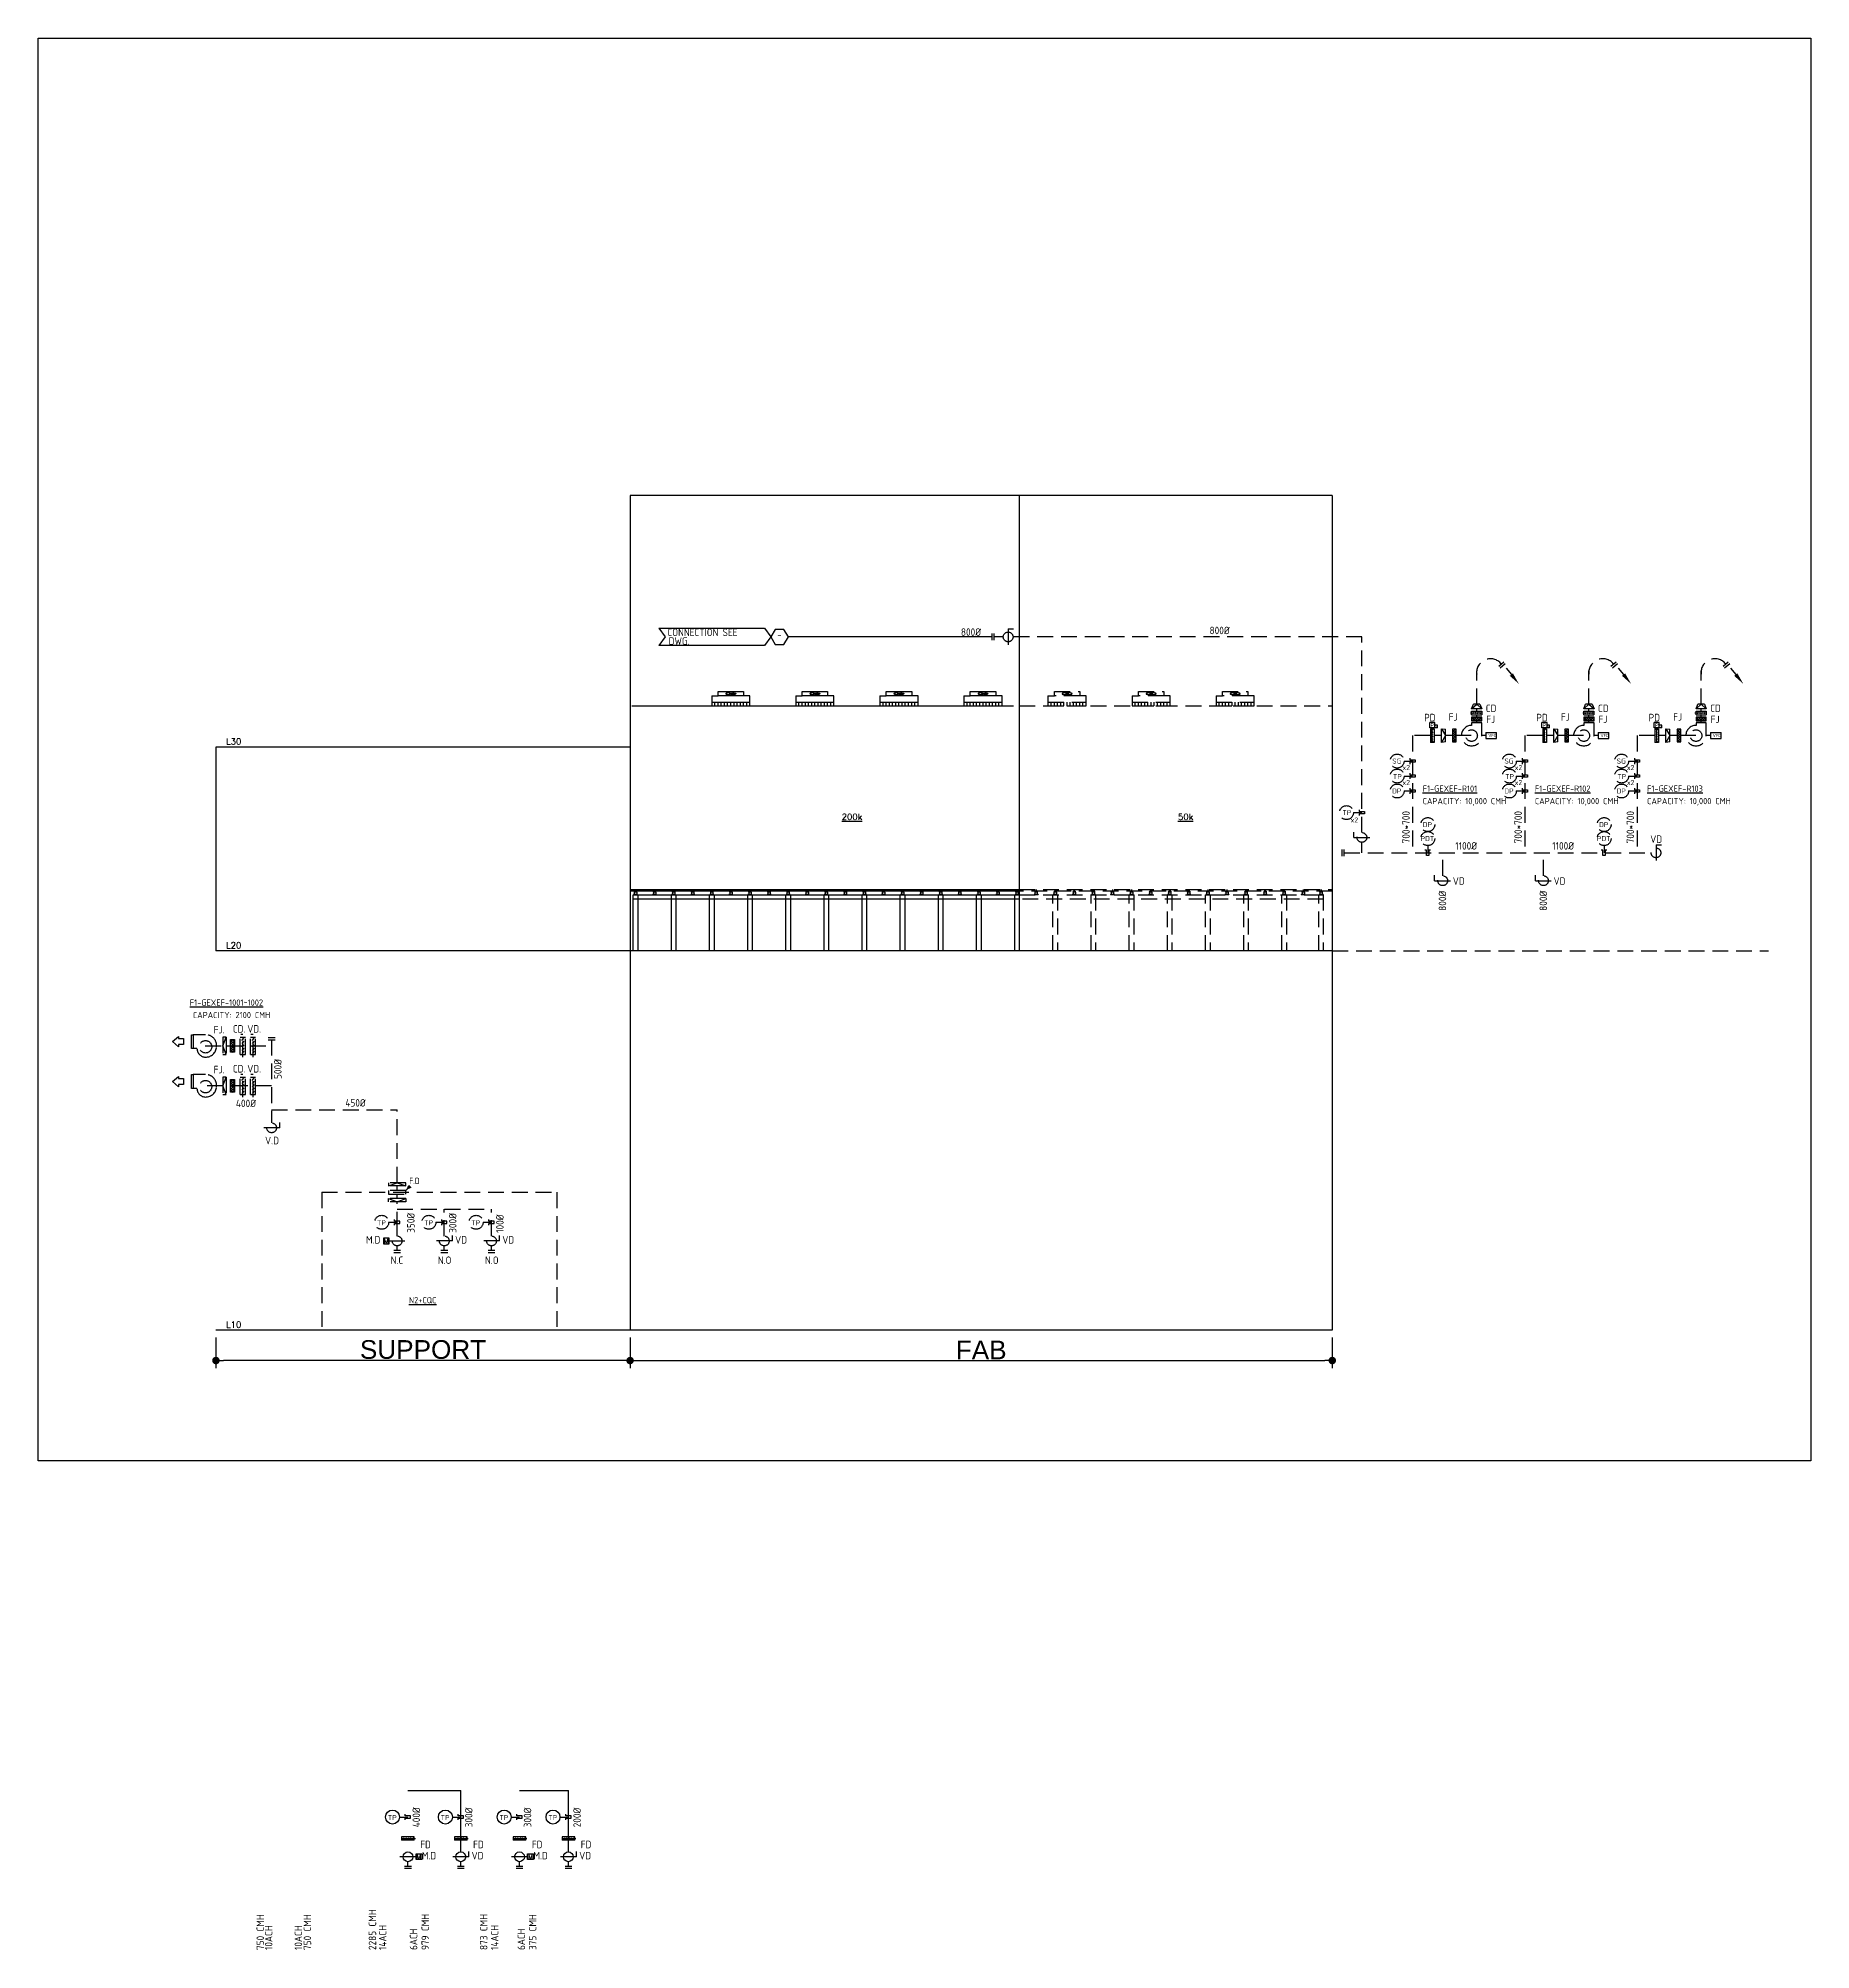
# Model space of a CAD drawing. Extents: x 41366 to 43040, y 84741 to 85507.
# Drawn here: x 41366 to 42076, y 84741 to 85507 of the extents above; entities that cross this region are included whole.
import ezdxf
from ezdxf.enums import TextEntityAlignment as Align

# ---------------------------------------------------------------- set-up
doc = ezdxf.new("R2010")
doc.units = 0
doc.header["$LTSCALE"] = 10
doc.linetypes.add('HIDDEN', pattern=[9.525, 6.35, -3.175])
for name, color, linetype in [('A-DETL-01', 1, 'Continuous'), ('DETL-TXT', 4, 'Continuous'), ('M-CEQPM-MAU', 22, 'Continuous'), ('M-CMDUCT-TEXT', 3, 'Continuous'), ('M-EQPM-TXT', 4, 'Continuous'), ('M-EX-EQPM', 22, 'Continuous'), ('M-EX-TXT', 3, 'Continuous'), ('M-EX-VALVE', 2, 'Continuous'), ('M-GEX', 114, 'Continuous'), ('M-HVAC-DAPR', 2, 'Continuous'), ('M6-CWTR-TEXT', 4, 'Continuous'), ('txt', 2, 'Continuous'), ('U-EX-TXT', 4, 'Continuous'), ('U-PV-VALVE', 3, 'Continuous')]:
    doc.layers.add(name, color=color, linetype=linetype)
doc.styles.add('AA-TXT', font='isocp.shx', dxfattribs={"bigfont": 'chineset.shx'})
doc.styles.add('STDTEXT', font='simplex.shx', dxfattribs={"bigfont": 'china.shx'})
doc.dimstyles.new('10-dim', dxfattribs={"dimscale": 10, "dimtxt": 0.25, "dimasz": 0.1, "dimexe": 0.1, "dimexo": 0.1, "dimgap": 0.05, "dimtad": 1, "dimdec": 0, "dimlfac": 100, "dimdsep": 46, "dimtxsty": 'AA-TXT', "dimblk": 'DOT', "dimcen": 2, "dimclrd": 256, "dimclre": 256, "dimclrt": 256, "dimazin": 0, "dimtfac": 1, "dimtdec": 0, "dimtix": 1, "dimtmove": 2, "dimatfit": 3, "dimldrblk": 'CIR', "dimfxl": 1, "dimtvp": 1, "dimtolj": 1, "dimtzin": 0, "dimarcsym": 0})

msp = doc.modelspace()

# ---------------------------------------------------------------- texts
at = {"layer": 'M-CMDUCT-TEXT', "style": 'STDTEXT'}
for s, p in [('L30', (41440.909, 85225.173)), ('%%U200k', (41687.752, 85194.945)), ('L20', (41440.909, 85143.418)), ('L10', (41440.909, 84991.358))]:
    msp.add_text(s, height=2.5, dxfattribs=at).set_placement(p, align=Align.MIDDLE_LEFT)
at = {"layer": 'M-CMDUCT-TEXT', "color": 252, "linetype": 'HIDDEN', "ltscale": 0.1, "style": 'STDTEXT'}
msp.add_text('%%U50k', height=2.5, dxfattribs=at).set_placement((41822.606, 85194.945), align=Align.MIDDLE_LEFT)
at = {"layer": 'M-EQPM-TXT', "color": 252, "linetype": 'HIDDEN', "ltscale": 0.1, "style": 'AA-TXT'}
for s, p in [('%%UF1-GEXEF-R101', (41920.713, 85205.016)), ('CAPACITY: 10,000 CMH', (41920.713, 85200.016)), ('%%UF1-GEXEF-R102', (41965.713, 85205.016)), ('CAPACITY: 10,000 CMH', (41965.713, 85200.016)), ('%%UF1-GEXEF-R103', (42010.713, 85205.016)), ('CAPACITY: 10,000 CMH', (42010.713, 85200.016)), ('%%UF1-GEXEF-1001~1002', (41426.345, 85119.22)), ('CAPACITY: 2100 CMH', (41427.584, 85114.22))]:
    msp.add_text(s, height=2.5, dxfattribs=at).set_placement(p)
at = {"layer": 'M-EX-EQPM', "color": 252, "linetype": 'HIDDEN', "ltscale": 0.1, "style": 'AA-TXT'}
for p in [(41947.025, 85226.954), (41992.025, 85226.954), (42037.025, 85226.954)]:
    msp.add_text('VFD', height=1.25, dxfattribs=at).set_placement(p)
at = {"layer": 'M-EX-TXT', "color": 252, "linetype": 'HIDDEN', "ltscale": 0.1, "style": 'AA-TXT'}
msp.add_text('%%UN2+CQC', height=2.5, dxfattribs=at).set_placement((41519.727, 84999.885), align=Align.CENTER)
at = {"layer": 'M-EX-VALVE', "color": 252, "linetype": 'HIDDEN', "ltscale": 0.1, "style": 'AA-TXT'}
for s, height, p in [('P', 1.6, (41924.583, 85231.712)), ('P', 1.6, (41969.583, 85231.712)), ('P', 1.6, (42014.583, 85231.712)), ('S', 0.8, (41926.109, 85231.204)), ('S', 0.8, (41971.109, 85231.204)), ('S', 0.8, (42016.109, 85231.204)), ('SG', 2, (41910.327, 85217.307)), ('SG', 2, (41955.327, 85217.307)), ('SG', 2, (42000.327, 85217.307)), ('TP', 2, (41910.58, 85211.106)), ('x2', 2, (41914.133, 85214.715)), ('x2', 2, (41914.133, 85208.715)), ('TP', 2, (41955.58, 85211.106)), ('x2', 2, (41959.133, 85214.715)), ('x2', 2, (41959.133, 85208.715)), ('TP', 2, (42000.58, 85211.106)), ('x2', 2, (42004.133, 85214.715)), ('x2', 2, (42004.133, 85208.715)), ('DP', 2, (41910.327, 85205.307)), ('DP', 2, (41955.327, 85205.307)), ('DP', 2, (42000.327, 85205.307)), ('TP', 2, (41890.321, 85196.619)), ('x2', 2, (41893.33, 85193.686)), ('PDT', 2, (41922.614, 85186.232)), ('DP', 2, (41922.614, 85191.832)), ('PDT', 2, (41993.329, 85186.232)), ('DP', 2, (41993.329, 85191.832))]:
    msp.add_text(s, height=height, dxfattribs=at).set_placement(p, align=Align.MIDDLE)
for p in [(41503.2, 85032.164), (41522.122, 85032.164), (41541.043, 85032.164)]:
    msp.add_text('TP', height=2, rotation=360, dxfattribs=at).set_placement(p, align=Align.MIDDLE)
at = {"layer": 'M-EX-VALVE', "style": 'AA-TXT'}
for p in [(41507.538, 84793.688), (41528.721, 84793.688), (41552.282, 84793.688), (41571.883, 84793.688)]:
    msp.add_text('TP', height=2, rotation=360, dxfattribs=at).set_placement(p, align=Align.MIDDLE)
at = {"layer": 'M-HVAC-DAPR', "color": 252, "linetype": 'HIDDEN', "ltscale": 0.1, "style": 'STDTEXT'}
msp.add_text('M', height=2, rotation=360, dxfattribs=at).set_placement((41505.107, 85024.875), align=Align.MIDDLE)
at = {"layer": 'M-HVAC-DAPR', "style": 'STDTEXT'}
for p in [(41518.207, 84777.955), (41562.952, 84777.955)]:
    msp.add_text('M', height=2, dxfattribs=at).set_placement(p, align=Align.MIDDLE)
at = {"layer": 'M6-CWTR-TEXT', "style": 'AA-TXT'}
for s, p in [('CONNECTION SEE', (41617.902, 85267.424)), ('800%%C', (41735.566, 85267.515)), ('DWG.', (41618.368, 85263.928)), ('FD', (41518.764, 84781.385)), ('M.D', (41519.394, 84776.916)), ('VD', (41539.347, 84776.916)), ('FD', (41539.947, 84781.385)), ('FD', (41563.509, 84781.385)), ('M.D', (41564.138, 84776.916)), ('VD', (41582.509, 84776.916)), ('FD', (41583.109, 84781.385))]:
    msp.add_text(s, height=3, dxfattribs=at).set_placement(p)
at = {"layer": 'M6-CWTR-TEXT', "color": 252, "linetype": 'HIDDEN', "ltscale": 0.1, "style": 'AA-TXT'}
for s, p in [('800%%C', (41835.271, 85268.179)), ('CD', (41946.019, 85236.976)), ('CD', (41991.019, 85236.976)), ('CD', (42036.019, 85236.976)), ('PD', (41921.32, 85233.254)), ('FJ', (41931.167, 85233.505)), ('FJ', (41946.207, 85232.553)), ('PD', (41966.32, 85233.254)), ('FJ', (41976.167, 85233.505)), ('FJ', (41991.207, 85232.553)), ('PD', (42011.32, 85233.254)), ('FJ', (42021.167, 85233.505)), ('FJ', (42036.207, 85232.553)), ('VD', (42011.983, 85184.504)), ('VD', (41932.797, 85167.693)), ('VD', (41973.215, 85167.693)), ('FJ.', (41435.924, 85108.108)), ('FJ.', (41435.924, 85092.108)), ('400%%C', (41444.838, 85078.536)), ('450%%C', (41488.739, 85078.763)), ('V.D', (41456.538, 85063.659)), ('VD', (41532.749, 85023.835)), ('VD', (41551.67, 85023.835))]:
    msp.add_text(s, height=3, dxfattribs=at).set_placement(p)
at = {"layer": 'M6-CWTR-TEXT', "style": 'AA-TXT'}
msp.add_text('-', height=2.5, rotation=180, dxfattribs=at).set_placement((41662.769, 85267.358), align=Align.MIDDLE)
at = {"layer": 'M6-CWTR-TEXT', "color": 252, "linetype": 'HIDDEN', "ltscale": 0.1, "style": 'AA-TXT'}
for s, p in [('700*700', (41915.51, 85190.798)), ('700*700', (41960.51, 85190.798)), ('700*700', (42005.51, 85190.798)), ('800%%C', (41930.154, 85161.291)), ('800%%C', (41970.572, 85161.291))]:
    msp.add_text(s, height=3, rotation=90, dxfattribs=at).set_placement(p, align=Align.CENTER)
for p in [(41938.174, 85181.806), (41977.06, 85181.806)]:
    msp.add_text('1100%%C', height=3, dxfattribs=at).set_placement(p, align=Align.CENTER)
for s, p in [('CD.', (41448.65, 85109.922)), ('VD.', (41454.947, 85109.922)), ('CD.', (41448.65, 85093.922)), ('VD.', (41454.947, 85093.922))]:
    msp.add_text(s, height=3, dxfattribs=at).set_placement(p, align=Align.MIDDLE_RIGHT)
for s, rotation, p in [('500%%C', 90, (41463.147, 85089.835)), ('350%%C', 90, (41516.491, 85028.144)), ('300%%C', 90, (41533.262, 85028.144)), ('100%%C', 90, (41552.184, 85028.144)), ('M.D', 360, (41497.006, 85023.835)), ('N.C', 360, (41506.895, 85015.673)), ('N.O', 360, (41525.816, 85015.673)), ('N.O', 360, (41544.738, 85015.673))]:
    msp.add_text(s, height=3, rotation=rotation, dxfattribs=at).set_placement(p)
at = {"layer": 'M6-CWTR-TEXT', "style": 'AA-TXT'}
for s, p in [('400%%C', (41518.652, 84789.779)), ('300%%C', (41539.712, 84789.779)), ('300%%C', (41563.274, 84789.779)), ('200%%C', (41583.146, 84789.779)), ('750 CMH', (41456.098, 84740.576)), ('10ACH', (41459.466, 84740.576)), ('10ACH', (41471.36, 84740.576)), ('750 CMH', (41475.019, 84740.576)), ('2285 CMH', (41501.085, 84740.576)), ('14ACH', (41505.174, 84740.576)), ('979 CMH', (41522.254, 84740.576)), ('873 CMH', (41545.709, 84740.576)), ('14ACH', (41550.073, 84740.576)), ('375 CMH', (41565.309, 84740.576)), ('6ACH', (41517.568, 84740.576)), ('6ACH', (41560.776, 84740.576))]:
    msp.add_text(s, height=3, rotation=90, dxfattribs=at).set_placement(p)
at = {"layer": 'U-EX-TXT', "color": 252, "linetype": 'HIDDEN', "ltscale": 0.1, "style": 'AA-TXT', "width": 0.8}
msp.add_text('F.D', height=2.5, dxfattribs=at).set_placement((41516.435, 85048.978), align=Align.MIDDLE_CENTER)

# ---------------------------------------------------------------- blocks, each defined once
blk = doc.blocks.new('MOI')
blk.add_lwpolyline([(44.2, 12), (44.2, -12), (24.2, -12), (24.2, -20.8), (0, 0), (24.2, 20.8), (24.2, 12)], close=True)
blk = doc.blocks.new('_DOT')
at = {"color": 0, "linetype": 'ByBlock'}
blk.add_line((-0.5, 0), (-1, 0), dxfattribs=at)
at = {"color": 0, "linetype": 'ByBlock', "const_width": 0.5}
blk.add_lwpolyline([(-0.25, 0, 1), (0.25, 0, 1)], format="xyb", close=True, dxfattribs=at)
blk = doc.blocks.new('*D7')
at = {"layer": 'DEFPOINTS', "color": 0, "transparency": 16777216}
for p in [(41602.9, 84989.11), (41884.48, 84989.11), (41884.48, 84976.93)]:
    blk.add_point(p, dxfattribs=at)
at = {"layer": 'txt', "lineweight": -2, "transparency": 16777216}
for p, q in [((41602.9, 84986.11), (41602.9, 84973.93)), ((41884.48, 84986.11), (41884.48, 84973.93)), ((41605.9, 84976.93), (41881.48, 84976.93))]:
    blk.add_line(p, q, dxfattribs=at)
at = {"layer": 'txt', "lineweight": -2, "transparency": 16777216, "xscale": 3, "yscale": 3, "zscale": 3, "rotation": 180}
blk.add_blockref('_DOT', (41602.9, 84976.93), dxfattribs=at)
at = {"layer": 'txt', "lineweight": -2, "transparency": 16777216, "xscale": 3, "yscale": 3, "zscale": 3}
blk.add_blockref('_DOT', (41884.48, 84976.93), dxfattribs=at)
at = {"layer": 'txt', "transparency": 16777216, "insert": (41743.69, 84981.18), "char_height": 7.5, "attachment_point": 5, "style": 'AA-TXT'}
blk.add_mtext('\\A1;{\\fArial|b0|i0|c0|p34;FAB', dxfattribs=at)
blk = doc.blocks.new('CIR')
at = {"color": 0}
blk.add_line((1, 0), (-1, 0), dxfattribs=at)
at = {"color": 3}
blk.add_circle((0, 0), 0.5, dxfattribs=at)
blk = doc.blocks.new('*D8')
at = {"layer": 'DEFPOINTS', "color": 0, "transparency": 16777216}
for p in [(41436.83, 84989.11), (41602.9, 84989.11), (41436.83, 84976.93)]:
    blk.add_point(p, dxfattribs=at)
at = {"layer": 'txt', "lineweight": -2, "transparency": 16777216}
for p, q in [((41436.83, 84986.11), (41436.83, 84973.93)), ((41602.9, 84986.11), (41602.9, 84973.93)), ((41599.9, 84976.93), (41439.83, 84976.93))]:
    blk.add_line(p, q, dxfattribs=at)
at = {"layer": 'txt', "lineweight": -2, "transparency": 16777216, "xscale": 3, "yscale": 3, "zscale": 3, "rotation": 180}
blk.add_blockref('_DOT', (41436.83, 84976.93), dxfattribs=at)
at = {"layer": 'txt', "lineweight": -2, "transparency": 16777216, "xscale": 3, "yscale": 3, "zscale": 3}
blk.add_blockref('_DOT', (41602.9, 84976.93), dxfattribs=at)
at = {"layer": 'txt', "transparency": 16777216, "insert": (41519.87, 84981.31), "char_height": 7.5, "attachment_point": 5, "style": 'AA-TXT'}
blk.add_mtext('\\A1;{\\fArial|b0|i0|c0|p34;SUPPORT}', dxfattribs=at)

# ---------------------------------------------------------------- dimensions: what is measured, and where the dimension line sits
at = {"layer": 'txt'}
dim = msp.add_linear_dim(base=(41436.834, 84976.931), p1=(41602.898, 84989.108), p2=(41436.834, 84989.108), angle=180, text='{\\fArial|b0|i0|c0|p34;SUPPORT}', dimstyle='10-dim', override={"dimtxt": 0.75, "dimasz": 0.3, "dimexe": 0.3, "dimexo": 0.3}, dxfattribs=at)
dim.commit()
dim.dimension.update_dxf_attribs({"geometry": '*D8', "text_midpoint": (41519.866, 84981.312)})
dim = msp.add_linear_dim(base=(41884.481, 84976.931), p1=(41602.898, 84989.108), p2=(41884.481, 84989.108), text='{\\fArial|b0|i0|c0|p34;FAB', dimstyle='10-dim', override={"dimtxt": 0.75, "dimasz": 0.3, "dimexe": 0.3, "dimexo": 0.3}, dxfattribs=at)
dim.commit()
dim.dimension.update_dxf_attribs({"geometry": '*D7', "text_midpoint": (41743.69, 84981.181)})

# ---------------------------------------------------------------- hatches: boundary and pattern name
at = {"layer": 'M-EX-VALVE', "linetype": 'HIDDEN', "ltscale": 0.1}
h = msp.add_hatch(dxfattribs=at)
h.set_pattern_fill('ANSI31', color=252, scale=0.216, style=0)
h.set_pattern_definition([(45, (40135.4137, 87008.9112), (-0.48493383, 0.48493383), [])])
h.paths.add_polyline_path([(41944.426, 85234.952), (41940.336, 85234.952), (41940.336, 85233.45), (41944.426, 85233.45)])
h = msp.add_hatch(dxfattribs=at)
h.set_pattern_fill('ANSI31', color=252, scale=0.216, angle=90, style=0)
h.set_pattern_definition([(135, (40135.4137, 87008.9112), (-0.48493383, -0.48493383), [])])
h.paths.add_polyline_path([(41944.426, 85233.45), (41944.426, 85234.952), (41940.336, 85234.952), (41940.336, 85233.45)])
h = msp.add_hatch(dxfattribs=at)
h.set_pattern_fill('ANSI31', color=252, scale=0.216, style=0)
h.set_pattern_definition([(45, (40180.4137, 87008.9112), (-0.48493383, 0.48493383), [])])
h.paths.add_polyline_path([(41989.426, 85234.952), (41985.336, 85234.952), (41985.336, 85233.45), (41989.426, 85233.45)])
h = msp.add_hatch(dxfattribs=at)
h.set_pattern_fill('ANSI31', color=252, scale=0.216, angle=90, style=0)
h.set_pattern_definition([(135, (40180.4137, 87008.9112), (-0.48493383, -0.48493383), [])])
h.paths.add_polyline_path([(41989.426, 85233.45), (41989.426, 85234.952), (41985.336, 85234.952), (41985.336, 85233.45)])
h = msp.add_hatch(dxfattribs=at)
h.set_pattern_fill('ANSI31', color=252, scale=0.216, style=0)
h.set_pattern_definition([(45, (40225.4137, 87008.9112), (-0.48493383, 0.48493383), [])])
h.paths.add_polyline_path([(42034.426, 85234.952), (42030.336, 85234.952), (42030.336, 85233.45), (42034.426, 85233.45)])
h = msp.add_hatch(dxfattribs=at)
h.set_pattern_fill('ANSI31', color=252, scale=0.216, angle=90, style=0)
h.set_pattern_definition([(135, (40225.4137, 87008.9112), (-0.48493383, -0.48493383), [])])
h.paths.add_polyline_path([(42034.426, 85233.45), (42034.426, 85234.952), (42030.336, 85234.952), (42030.336, 85233.45)])
h = msp.add_hatch(dxfattribs=at)
h.set_pattern_fill('ANSI37', color=252, scale=0.216, style=0)
h.set_pattern_definition([(45, (40099.19364, 83739.6852), (-0.48493383, 0.48493383), []), (135, (40099.19364, 83739.6852), (-0.48493383, -0.48493383), [])])
h.paths.add_polyline_path([(41932.717, 85230.056), (41932.717, 85224.967), (41934.219, 85224.967), (41934.219, 85230.056)])
h = msp.add_hatch(dxfattribs=at)
h.set_pattern_fill('ANSI37', color=252, scale=0.216, style=0)
h.set_pattern_definition([(45, (40144.19364, 83739.6852), (-0.48493383, 0.48493383), []), (135, (40144.19364, 83739.6852), (-0.48493383, -0.48493383), [])])
h.paths.add_polyline_path([(41977.717, 85230.056), (41977.717, 85224.967), (41979.219, 85224.967), (41979.219, 85230.056)])
h = msp.add_hatch(dxfattribs=at)
h.set_pattern_fill('ANSI37', color=252, scale=0.216, style=0)
h.set_pattern_definition([(45, (40189.19364, 83739.6852), (-0.48493383, 0.48493383), []), (135, (40189.19364, 83739.6852), (-0.48493383, -0.48493383), [])])
h.paths.add_polyline_path([(42022.717, 85230.056), (42022.717, 85224.967), (42024.219, 85224.967), (42024.219, 85230.056)])
h = msp.add_hatch(dxfattribs=at)
h.set_pattern_fill('ANSI37', color=252, scale=0.216, style=0)
h.set_pattern_definition([(45, (39425.7782, 83615.2638), (-0.48493383, 0.48493383), []), (135, (39425.7782, 83615.2638), (-0.48493383, -0.48493383), [])])
h.paths.add_polyline_path([(41444.207, 85105.635), (41444.207, 85100.545), (41442.705, 85100.545), (41442.705, 85105.635)])
h = msp.add_hatch(dxfattribs=at)
h.set_pattern_fill('ANSI37', color=252, scale=0.216, style=0)
h.set_pattern_definition([(45, (39425.7782, 83599.2638), (-0.48493383, 0.48493383), []), (135, (39425.7782, 83599.2638), (-0.48493383, -0.48493383), [])])
h.paths.add_polyline_path([(41444.207, 85089.635), (41444.207, 85084.545), (41442.705, 85084.545), (41442.705, 85089.635)])
at = {"layer": 'M-HVAC-DAPR', "linetype": 'HIDDEN', "ltscale": 0.1}
msp.add_hatch(color=252, dxfattribs=at).paths.add_polyline_path([(41515.019, 85046.261), (41513.695, 85045.82), (41514.137, 85047.144)])

# ---------------------------------------------------------------- linework, layer by layer
at = {"layer": 'A-DETL-01', "linetype": 'Continuous'}
for p, q in [((41884.481, 85323.796), (41602.898, 85323.796)), ((41602.898, 85323.796), (41602.898, 84989.108)), ((41758.963, 85323.796), (41758.963, 85141.168)), ((41884.481, 85323.796), (41884.481, 84989.108)), ((41436.834, 85222.923), (41436.834, 85141.168)), ((41602.898, 85222.923), (41436.834, 85222.923)), ((41884.481, 85141.168), (41436.834, 85141.168)), ((41884.481, 84989.108), (41436.834, 84989.108))]:
    msp.add_line(p, q, dxfattribs=at)
at = {"layer": 'A-DETL-01', "color": 252, "linetype": 'HIDDEN', "ltscale": 0.1}
for p, q in [((41884.481, 85141.168), (42059.396, 85141.168)), ((41479.285, 85044.393), (41479.285, 84989.108)), ((41573.57, 85044.393), (41573.57, 84989.108))]:
    msp.add_line(p, q, dxfattribs=at)
for points in [[(41479.285, 85044.393), (41573.57, 85044.393)], [(41573.57, 84989.108), (41479.285, 84989.108)]]:
    msp.add_lwpolyline(points, dxfattribs=at)
at = {"layer": 'DEFPOINTS', "color": 1}
msp.add_lwpolyline([(41365.567, 85507.146), (42076.347, 85507.146), (42076.347, 84936.686), (41365.567, 84936.686)], close=True, dxfattribs=at)
at = {"layer": 'DETL-TXT'}
for p, q in [((41614.471, 85270.59), (41616.971, 85267.09)), ((41656.862, 85270.59), (41659.362, 85267.09)), ((41616.971, 85267.09), (41614.471, 85263.59)), ((41659.362, 85267.09), (41656.862, 85263.59))]:
    msp.add_line(p, q, dxfattribs=at)
for points in [[(41614.471, 85270.59), (41656.862, 85270.59)], [(41656.862, 85263.59), (41614.471, 85263.59)]]:
    msp.add_lwpolyline(points, dxfattribs=at)
msp.add_lwpolyline([(41659.362, 85267.09), (41661.112, 85264.059), (41664.612, 85264.059), (41666.362, 85267.09), (41664.612, 85270.121), (41661.112, 85270.121)], close=True, dxfattribs=at)
at = {"layer": 'M-CEQPM-MAU', "ltscale": 0.1}
for p, q in [((41635.649, 85243.456), (41638.199, 85243.456)), ((41635.649, 85243.456), (41635.649, 85239.456)), ((41635.649, 85240.956), (41650.949, 85240.956)), ((41636.924, 85239.456), (41636.924, 85240.956)), ((41638.199, 85243.456), (41638.199, 85245.156)), ((41638.199, 85245.156), (41648.399, 85245.156)), ((41648.399, 85243.456), (41638.199, 85243.456)), ((41638.199, 85239.456), (41638.199, 85240.956)), ((41639.474, 85239.456), (41639.474, 85240.956)), ((41640.749, 85239.456), (41640.749, 85240.956)), ((41642.024, 85239.456), (41642.024, 85240.956)), ((41643.299, 85239.456), (41643.299, 85240.956)), ((41644.574, 85239.456), (41644.574, 85240.956)), ((41645.849, 85239.456), (41645.849, 85240.956)), ((41647.124, 85239.456), (41647.124, 85240.956)), ((41648.399, 85245.156), (41648.399, 85243.456)), ((41650.949, 85243.456), (41648.399, 85243.456)), ((41648.399, 85239.456), (41648.399, 85240.956)), ((41649.674, 85239.456), (41649.674, 85240.956)), ((41650.949, 85239.456), (41650.949, 85243.456)), ((41669.356, 85243.456), (41671.906, 85243.456)), ((41669.356, 85243.456), (41669.356, 85239.456)), ((41669.356, 85240.956), (41684.656, 85240.956)), ((41670.631, 85239.456), (41670.631, 85240.956)), ((41671.906, 85243.456), (41671.906, 85245.156)), ((41671.906, 85245.156), (41682.106, 85245.156)), ((41682.106, 85243.456), (41671.906, 85243.456)), ((41671.906, 85239.456), (41671.906, 85240.956)), ((41673.181, 85239.456), (41673.181, 85240.956)), ((41674.456, 85239.456), (41674.456, 85240.956)), ((41675.731, 85239.456), (41675.731, 85240.956)), ((41677.006, 85239.456), (41677.006, 85240.956)), ((41678.281, 85239.456), (41678.281, 85240.956)), ((41679.556, 85239.456), (41679.556, 85240.956)), ((41680.831, 85239.456), (41680.831, 85240.956)), ((41682.106, 85245.156), (41682.106, 85243.456)), ((41684.656, 85243.456), (41682.106, 85243.456)), ((41682.106, 85239.456), (41682.106, 85240.956)), ((41683.381, 85239.456), (41683.381, 85240.956)), ((41684.656, 85239.456), (41684.656, 85243.456)), ((41703.064, 85243.456), (41705.614, 85243.456)), ((41703.064, 85243.456), (41703.064, 85239.456)), ((41703.064, 85240.956), (41718.364, 85240.956)), ((41704.339, 85239.456), (41704.339, 85240.956)), ((41705.614, 85243.456), (41705.614, 85245.156)), ((41705.614, 85245.156), (41715.814, 85245.156)), ((41715.814, 85243.456), (41705.614, 85243.456)), ((41705.614, 85239.456), (41705.614, 85240.956)), ((41706.889, 85239.456), (41706.889, 85240.956)), ((41708.164, 85239.456), (41708.164, 85240.956)), ((41709.439, 85239.456), (41709.439, 85240.956)), ((41710.714, 85239.456), (41710.714, 85240.956)), ((41711.989, 85239.456), (41711.989, 85240.956)), ((41713.264, 85239.456), (41713.264, 85240.956)), ((41714.539, 85239.456), (41714.539, 85240.956)), ((41715.814, 85245.156), (41715.814, 85243.456)), ((41718.364, 85243.456), (41715.814, 85243.456)), ((41715.814, 85239.456), (41715.814, 85240.956)), ((41717.089, 85239.456), (41717.089, 85240.956)), ((41718.364, 85239.456), (41718.364, 85243.456)), ((41736.771, 85243.456), (41739.321, 85243.456)), ((41736.771, 85243.456), (41736.771, 85239.456)), ((41736.771, 85240.956), (41752.071, 85240.956)), ((41738.046, 85239.456), (41738.046, 85240.956)), ((41739.321, 85243.456), (41739.321, 85245.156)), ((41739.321, 85245.156), (41749.521, 85245.156)), ((41749.521, 85243.456), (41739.321, 85243.456)), ((41739.321, 85239.456), (41739.321, 85240.956)), ((41740.596, 85239.456), (41740.596, 85240.956)), ((41741.871, 85239.456), (41741.871, 85240.956)), ((41743.146, 85239.456), (41743.146, 85240.956)), ((41744.421, 85239.456), (41744.421, 85240.956)), ((41745.696, 85239.456), (41745.696, 85240.956)), ((41746.971, 85239.456), (41746.971, 85240.956)), ((41748.246, 85239.456), (41748.246, 85240.956)), ((41749.521, 85245.156), (41749.521, 85243.456)), ((41752.071, 85243.456), (41749.521, 85243.456)), ((41749.521, 85239.456), (41749.521, 85240.956)), ((41750.796, 85239.456), (41750.796, 85240.956)), ((41752.071, 85239.456), (41752.071, 85243.456)), ((41603.611, 85239.456), (41756.677, 85239.456)), ((41635.649, 85239.456), (41650.949, 85239.456)), ((41669.356, 85239.456), (41684.656, 85239.456)), ((41703.064, 85239.456), (41718.364, 85239.456)), ((41736.771, 85239.456), (41752.071, 85239.456)), ((41602.898, 85165.768), (41758.963, 85165.768)), ((41758.963, 85165.131), (41602.898, 85165.131)), ((41605.863, 85163.806), (41604.263, 85163.806)), ((41604.263, 85163.806), (41604.263, 85163.676)), ((41605.863, 85163.676), (41604.263, 85163.676)), ((41604.583, 85164.734), (41604.583, 85163.888)), ((41605.543, 85164.734), (41604.583, 85164.734)), ((41604.583, 85163.888), (41605.543, 85163.888)), ((41605.503, 85164.869), (41604.622, 85164.869)), ((41604.622, 85164.734), (41604.622, 85164.869)), ((41604.635, 85163.888), (41604.635, 85163.81)), ((41604.646, 85165.196), (41604.728, 85165.196)), ((41604.646, 85165.196), (41604.646, 85164.869)), ((41604.728, 85165.196), (41604.728, 85165.13)), ((41605.011, 85165.13), (41604.728, 85165.13)), ((41605.063, 85165.768), (41604.96, 85165.13)), ((41605.014, 85165.196), (41604.998, 85164.869)), ((41605.111, 85165.196), (41605.014, 85165.196)), ((41605.063, 85165.768), (41605.165, 85165.13)), ((41605.111, 85165.196), (41605.127, 85164.869)), ((41605.397, 85165.13), (41605.114, 85165.13)), ((41605.397, 85165.196), (41605.397, 85165.13)), ((41605.479, 85165.196), (41605.397, 85165.196)), ((41605.479, 85165.196), (41605.479, 85164.869)), ((41605.491, 85163.888), (41605.491, 85163.806)), ((41605.503, 85164.734), (41605.503, 85164.869)), ((41605.543, 85164.734), (41605.543, 85163.888)), ((41605.863, 85163.806), (41605.863, 85163.676)), ((41613.513, 85163.806), (41611.913, 85163.806)), ((41611.913, 85163.806), (41611.913, 85163.676)), ((41613.513, 85163.676), (41611.913, 85163.676)), ((41612.233, 85164.734), (41612.233, 85163.888)), ((41613.193, 85164.734), (41612.233, 85164.734)), ((41612.233, 85163.888), (41613.193, 85163.888)), ((41613.153, 85164.869), (41612.272, 85164.869)), ((41612.272, 85164.734), (41612.272, 85164.869)), ((41612.285, 85163.888), (41612.285, 85163.81)), ((41612.296, 85165.196), (41612.378, 85165.196)), ((41612.296, 85165.196), (41612.296, 85164.869)), ((41612.378, 85165.196), (41612.378, 85165.13)), ((41612.661, 85165.13), (41612.378, 85165.13)), ((41612.713, 85165.768), (41612.61, 85165.13)), ((41612.664, 85165.196), (41612.648, 85164.869)), ((41612.761, 85165.196), (41612.664, 85165.196)), ((41612.713, 85165.768), (41612.815, 85165.13)), ((41612.761, 85165.196), (41612.777, 85164.869)), ((41613.047, 85165.13), (41612.764, 85165.13)), ((41613.047, 85165.196), (41613.047, 85165.13)), ((41613.129, 85165.196), (41613.047, 85165.196)), ((41613.129, 85165.196), (41613.129, 85164.869)), ((41613.141, 85163.888), (41613.141, 85163.806)), ((41613.153, 85164.734), (41613.153, 85164.869)), ((41613.193, 85164.734), (41613.193, 85163.888)), ((41613.513, 85163.806), (41613.513, 85163.676)), ((41621.163, 85163.806), (41619.563, 85163.806)), ((41619.563, 85163.806), (41619.563, 85163.676)), ((41621.163, 85163.676), (41619.563, 85163.676)), ((41619.883, 85164.734), (41619.883, 85163.888)), ((41620.843, 85164.734), (41619.883, 85164.734)), ((41619.883, 85163.888), (41620.843, 85163.888)), ((41620.803, 85164.869), (41619.922, 85164.869)), ((41619.922, 85164.734), (41619.922, 85164.869)), ((41619.935, 85163.888), (41619.935, 85163.81)), ((41619.946, 85165.196), (41620.028, 85165.196)), ((41619.946, 85165.196), (41619.946, 85164.869)), ((41620.028, 85165.196), (41620.028, 85165.13)), ((41620.311, 85165.13), (41620.028, 85165.13)), ((41620.363, 85165.768), (41620.26, 85165.13)), ((41620.314, 85165.196), (41620.298, 85164.869)), ((41620.411, 85165.196), (41620.314, 85165.196)), ((41620.363, 85165.768), (41620.465, 85165.13)), ((41620.411, 85165.196), (41620.427, 85164.869)), ((41620.697, 85165.13), (41620.414, 85165.13)), ((41620.697, 85165.196), (41620.697, 85165.13)), ((41620.779, 85165.196), (41620.697, 85165.196)), ((41620.779, 85165.196), (41620.779, 85164.869)), ((41620.791, 85163.888), (41620.791, 85163.806)), ((41620.803, 85164.734), (41620.803, 85164.869)), ((41620.843, 85164.734), (41620.843, 85163.888)), ((41621.163, 85163.806), (41621.163, 85163.676)), ((41628.813, 85163.806), (41627.213, 85163.806)), ((41627.213, 85163.806), (41627.213, 85163.676)), ((41628.813, 85163.676), (41627.213, 85163.676)), ((41627.533, 85164.734), (41627.533, 85163.888)), ((41628.493, 85164.734), (41627.533, 85164.734)), ((41627.533, 85163.888), (41628.493, 85163.888)), ((41628.453, 85164.869), (41627.572, 85164.869)), ((41627.572, 85164.734), (41627.572, 85164.869)), ((41627.585, 85163.888), (41627.585, 85163.81)), ((41627.596, 85165.196), (41627.678, 85165.196)), ((41627.596, 85165.196), (41627.596, 85164.869)), ((41627.678, 85165.196), (41627.678, 85165.13)), ((41627.961, 85165.13), (41627.678, 85165.13)), ((41628.013, 85165.768), (41627.91, 85165.13)), ((41627.964, 85165.196), (41627.948, 85164.869)), ((41628.061, 85165.196), (41627.964, 85165.196)), ((41628.013, 85165.768), (41628.115, 85165.13)), ((41628.061, 85165.196), (41628.077, 85164.869)), ((41628.347, 85165.13), (41628.064, 85165.13)), ((41628.347, 85165.196), (41628.347, 85165.13)), ((41628.429, 85165.196), (41628.347, 85165.196)), ((41628.429, 85165.196), (41628.429, 85164.869)), ((41628.441, 85163.888), (41628.441, 85163.806)), ((41628.453, 85164.734), (41628.453, 85164.869)), ((41628.493, 85164.734), (41628.493, 85163.888)), ((41628.813, 85163.806), (41628.813, 85163.676)), ((41636.463, 85163.806), (41634.863, 85163.806)), ((41634.863, 85163.806), (41634.863, 85163.676)), ((41636.463, 85163.676), (41634.863, 85163.676)), ((41635.183, 85164.734), (41635.183, 85163.888)), ((41636.143, 85164.734), (41635.183, 85164.734)), ((41635.183, 85163.888), (41636.143, 85163.888)), ((41636.103, 85164.869), (41635.222, 85164.869)), ((41635.222, 85164.734), (41635.222, 85164.869)), ((41635.235, 85163.888), (41635.235, 85163.81)), ((41635.246, 85165.196), (41635.328, 85165.196)), ((41635.246, 85165.196), (41635.246, 85164.869)), ((41635.328, 85165.196), (41635.328, 85165.13)), ((41635.611, 85165.13), (41635.328, 85165.13)), ((41635.663, 85165.768), (41635.56, 85165.13)), ((41635.614, 85165.196), (41635.598, 85164.869)), ((41635.711, 85165.196), (41635.614, 85165.196)), ((41635.663, 85165.768), (41635.765, 85165.13)), ((41635.711, 85165.196), (41635.727, 85164.869)), ((41635.997, 85165.13), (41635.714, 85165.13)), ((41635.997, 85165.196), (41635.997, 85165.13)), ((41636.079, 85165.196), (41635.997, 85165.196)), ((41636.079, 85165.196), (41636.079, 85164.869)), ((41636.091, 85163.888), (41636.091, 85163.806)), ((41636.103, 85164.734), (41636.103, 85164.869)), ((41636.143, 85164.734), (41636.143, 85163.888)), ((41636.463, 85163.806), (41636.463, 85163.676)), ((41644.113, 85163.806), (41642.513, 85163.806)), ((41642.513, 85163.806), (41642.513, 85163.676)), ((41644.113, 85163.676), (41642.513, 85163.676)), ((41642.833, 85164.734), (41642.833, 85163.888)), ((41643.793, 85164.734), (41642.833, 85164.734)), ((41642.833, 85163.888), (41643.793, 85163.888)), ((41643.753, 85164.869), (41642.872, 85164.869)), ((41642.872, 85164.734), (41642.872, 85164.869)), ((41642.885, 85163.888), (41642.885, 85163.81)), ((41642.896, 85165.196), (41642.978, 85165.196)), ((41642.896, 85165.196), (41642.896, 85164.869)), ((41642.978, 85165.196), (41642.978, 85165.13)), ((41643.261, 85165.13), (41642.978, 85165.13)), ((41643.313, 85165.768), (41643.21, 85165.13)), ((41643.264, 85165.196), (41643.248, 85164.869)), ((41643.361, 85165.196), (41643.264, 85165.196)), ((41643.313, 85165.768), (41643.415, 85165.13)), ((41643.361, 85165.196), (41643.377, 85164.869)), ((41643.647, 85165.13), (41643.364, 85165.13)), ((41643.647, 85165.196), (41643.647, 85165.13)), ((41643.729, 85165.196), (41643.647, 85165.196)), ((41643.729, 85165.196), (41643.729, 85164.869)), ((41643.741, 85163.888), (41643.741, 85163.806)), ((41643.753, 85164.734), (41643.753, 85164.869)), ((41643.793, 85164.734), (41643.793, 85163.888)), ((41644.113, 85163.806), (41644.113, 85163.676)), ((41651.763, 85163.806), (41650.163, 85163.806)), ((41650.163, 85163.806), (41650.163, 85163.676)), ((41651.763, 85163.676), (41650.163, 85163.676)), ((41650.483, 85164.734), (41650.483, 85163.888)), ((41651.443, 85164.734), (41650.483, 85164.734)), ((41650.483, 85163.888), (41651.443, 85163.888)), ((41651.403, 85164.869), (41650.522, 85164.869)), ((41650.522, 85164.734), (41650.522, 85164.869)), ((41650.535, 85163.888), (41650.535, 85163.81)), ((41650.546, 85165.196), (41650.628, 85165.196)), ((41650.546, 85165.196), (41650.546, 85164.869)), ((41650.628, 85165.196), (41650.628, 85165.13)), ((41650.911, 85165.13), (41650.628, 85165.13)), ((41650.963, 85165.768), (41650.86, 85165.13)), ((41650.914, 85165.196), (41650.898, 85164.869)), ((41651.011, 85165.196), (41650.914, 85165.196)), ((41650.963, 85165.768), (41651.065, 85165.13)), ((41651.011, 85165.196), (41651.027, 85164.869)), ((41651.297, 85165.13), (41651.014, 85165.13)), ((41651.297, 85165.196), (41651.297, 85165.13)), ((41651.379, 85165.196), (41651.297, 85165.196)), ((41651.379, 85165.196), (41651.379, 85164.869)), ((41651.391, 85163.888), (41651.391, 85163.806)), ((41651.403, 85164.734), (41651.403, 85164.869)), ((41651.443, 85164.734), (41651.443, 85163.888)), ((41651.763, 85163.806), (41651.763, 85163.676)), ((41659.413, 85163.806), (41657.813, 85163.806)), ((41657.813, 85163.806), (41657.813, 85163.676)), ((41659.413, 85163.676), (41657.813, 85163.676)), ((41658.133, 85164.734), (41658.133, 85163.888)), ((41659.093, 85164.734), (41658.133, 85164.734)), ((41658.133, 85163.888), (41659.093, 85163.888)), ((41659.053, 85164.869), (41658.172, 85164.869)), ((41658.172, 85164.734), (41658.172, 85164.869)), ((41658.185, 85163.888), (41658.185, 85163.81)), ((41658.196, 85165.196), (41658.278, 85165.196)), ((41658.196, 85165.196), (41658.196, 85164.869)), ((41658.278, 85165.196), (41658.278, 85165.13)), ((41658.561, 85165.13), (41658.278, 85165.13)), ((41658.613, 85165.768), (41658.51, 85165.13)), ((41658.564, 85165.196), (41658.548, 85164.869)), ((41658.661, 85165.196), (41658.564, 85165.196)), ((41658.613, 85165.768), (41658.715, 85165.13)), ((41658.661, 85165.196), (41658.677, 85164.869)), ((41658.947, 85165.13), (41658.664, 85165.13)), ((41658.947, 85165.196), (41658.947, 85165.13)), ((41659.029, 85165.196), (41658.947, 85165.196)), ((41659.029, 85165.196), (41659.029, 85164.869)), ((41659.041, 85163.888), (41659.041, 85163.806)), ((41659.053, 85164.734), (41659.053, 85164.869)), ((41659.093, 85164.734), (41659.093, 85163.888)), ((41659.413, 85163.806), (41659.413, 85163.676)), ((41667.063, 85163.806), (41665.463, 85163.806)), ((41665.463, 85163.806), (41665.463, 85163.676)), ((41667.063, 85163.676), (41665.463, 85163.676)), ((41665.783, 85164.734), (41665.783, 85163.888)), ((41666.743, 85164.734), (41665.783, 85164.734)), ((41665.783, 85163.888), (41666.743, 85163.888)), ((41666.703, 85164.869), (41665.822, 85164.869)), ((41665.822, 85164.734), (41665.822, 85164.869)), ((41665.835, 85163.888), (41665.835, 85163.81)), ((41665.846, 85165.196), (41665.928, 85165.196)), ((41665.846, 85165.196), (41665.846, 85164.869)), ((41665.928, 85165.196), (41665.928, 85165.13)), ((41666.211, 85165.13), (41665.928, 85165.13)), ((41666.263, 85165.768), (41666.16, 85165.13)), ((41666.214, 85165.196), (41666.198, 85164.869)), ((41666.311, 85165.196), (41666.214, 85165.196)), ((41666.263, 85165.768), (41666.365, 85165.13)), ((41666.311, 85165.196), (41666.327, 85164.869)), ((41666.597, 85165.13), (41666.314, 85165.13)), ((41666.597, 85165.196), (41666.597, 85165.13)), ((41666.679, 85165.196), (41666.597, 85165.196)), ((41666.679, 85165.196), (41666.679, 85164.869)), ((41666.691, 85163.888), (41666.691, 85163.806)), ((41666.703, 85164.734), (41666.703, 85164.869)), ((41666.743, 85164.734), (41666.743, 85163.888)), ((41667.063, 85163.806), (41667.063, 85163.676)), ((41674.713, 85163.806), (41673.113, 85163.806)), ((41673.113, 85163.806), (41673.113, 85163.676)), ((41674.713, 85163.676), (41673.113, 85163.676)), ((41673.433, 85164.734), (41673.433, 85163.888)), ((41674.393, 85164.734), (41673.433, 85164.734)), ((41673.433, 85163.888), (41674.393, 85163.888)), ((41674.353, 85164.869), (41673.472, 85164.869)), ((41673.472, 85164.734), (41673.472, 85164.869)), ((41673.485, 85163.888), (41673.485, 85163.81)), ((41673.496, 85165.196), (41673.578, 85165.196)), ((41673.496, 85165.196), (41673.496, 85164.869)), ((41673.578, 85165.196), (41673.578, 85165.13)), ((41673.861, 85165.13), (41673.578, 85165.13)), ((41673.913, 85165.768), (41673.81, 85165.13)), ((41673.864, 85165.196), (41673.848, 85164.869)), ((41673.961, 85165.196), (41673.864, 85165.196)), ((41673.913, 85165.768), (41674.015, 85165.13)), ((41673.961, 85165.196), (41673.977, 85164.869)), ((41674.247, 85165.13), (41673.964, 85165.13)), ((41674.247, 85165.196), (41674.247, 85165.13)), ((41674.329, 85165.196), (41674.247, 85165.196)), ((41674.329, 85165.196), (41674.329, 85164.869)), ((41674.341, 85163.888), (41674.341, 85163.806)), ((41674.353, 85164.734), (41674.353, 85164.869)), ((41674.393, 85164.734), (41674.393, 85163.888)), ((41674.713, 85163.806), (41674.713, 85163.676)), ((41682.363, 85163.806), (41680.763, 85163.806)), ((41680.763, 85163.806), (41680.763, 85163.676)), ((41682.363, 85163.676), (41680.763, 85163.676)), ((41681.083, 85164.734), (41681.083, 85163.888)), ((41682.043, 85164.734), (41681.083, 85164.734)), ((41681.083, 85163.888), (41682.043, 85163.888)), ((41682.003, 85164.869), (41681.122, 85164.869)), ((41681.122, 85164.734), (41681.122, 85164.869)), ((41681.135, 85163.888), (41681.135, 85163.81)), ((41681.146, 85165.196), (41681.228, 85165.196)), ((41681.146, 85165.196), (41681.146, 85164.869)), ((41681.228, 85165.196), (41681.228, 85165.13)), ((41681.511, 85165.13), (41681.228, 85165.13)), ((41681.563, 85165.768), (41681.46, 85165.13)), ((41681.514, 85165.196), (41681.498, 85164.869)), ((41681.611, 85165.196), (41681.514, 85165.196)), ((41681.563, 85165.768), (41681.665, 85165.13)), ((41681.611, 85165.196), (41681.627, 85164.869)), ((41681.897, 85165.13), (41681.614, 85165.13)), ((41681.897, 85165.196), (41681.897, 85165.13)), ((41681.979, 85165.196), (41681.897, 85165.196)), ((41681.979, 85165.196), (41681.979, 85164.869)), ((41681.991, 85163.888), (41681.991, 85163.806)), ((41682.003, 85164.734), (41682.003, 85164.869)), ((41682.043, 85164.734), (41682.043, 85163.888)), ((41682.363, 85163.806), (41682.363, 85163.676)), ((41690.013, 85163.806), (41688.413, 85163.806)), ((41688.413, 85163.806), (41688.413, 85163.676)), ((41690.013, 85163.676), (41688.413, 85163.676)), ((41688.733, 85164.734), (41688.733, 85163.888)), ((41689.693, 85164.734), (41688.733, 85164.734)), ((41688.733, 85163.888), (41689.693, 85163.888)), ((41689.653, 85164.869), (41688.772, 85164.869)), ((41688.772, 85164.734), (41688.772, 85164.869)), ((41688.785, 85163.888), (41688.785, 85163.81)), ((41688.796, 85165.196), (41688.878, 85165.196)), ((41688.796, 85165.196), (41688.796, 85164.869)), ((41688.878, 85165.196), (41688.878, 85165.13)), ((41689.161, 85165.13), (41688.878, 85165.13)), ((41689.213, 85165.768), (41689.11, 85165.13)), ((41689.164, 85165.196), (41689.148, 85164.869)), ((41689.261, 85165.196), (41689.164, 85165.196)), ((41689.213, 85165.768), (41689.315, 85165.13)), ((41689.261, 85165.196), (41689.277, 85164.869)), ((41689.547, 85165.13), (41689.264, 85165.13)), ((41689.547, 85165.196), (41689.547, 85165.13)), ((41689.629, 85165.196), (41689.547, 85165.196)), ((41689.629, 85165.196), (41689.629, 85164.869)), ((41689.641, 85163.888), (41689.641, 85163.806)), ((41689.653, 85164.734), (41689.653, 85164.869)), ((41689.693, 85164.734), (41689.693, 85163.888)), ((41690.013, 85163.806), (41690.013, 85163.676)), ((41697.663, 85163.806), (41696.063, 85163.806)), ((41696.063, 85163.806), (41696.063, 85163.676)), ((41697.663, 85163.676), (41696.063, 85163.676)), ((41696.383, 85164.734), (41696.383, 85163.888)), ((41697.343, 85164.734), (41696.383, 85164.734)), ((41696.383, 85163.888), (41697.343, 85163.888)), ((41697.303, 85164.869), (41696.422, 85164.869)), ((41696.422, 85164.734), (41696.422, 85164.869)), ((41696.435, 85163.888), (41696.435, 85163.81)), ((41696.446, 85165.196), (41696.528, 85165.196)), ((41696.446, 85165.196), (41696.446, 85164.869)), ((41696.528, 85165.196), (41696.528, 85165.13)), ((41696.811, 85165.13), (41696.528, 85165.13)), ((41696.863, 85165.768), (41696.76, 85165.13)), ((41696.814, 85165.196), (41696.798, 85164.869)), ((41696.911, 85165.196), (41696.814, 85165.196)), ((41696.863, 85165.768), (41696.965, 85165.13)), ((41696.911, 85165.196), (41696.927, 85164.869)), ((41697.197, 85165.13), (41696.914, 85165.13)), ((41697.197, 85165.196), (41697.197, 85165.13)), ((41697.279, 85165.196), (41697.197, 85165.196)), ((41697.279, 85165.196), (41697.279, 85164.869)), ((41697.291, 85163.888), (41697.291, 85163.806)), ((41697.303, 85164.734), (41697.303, 85164.869)), ((41697.343, 85164.734), (41697.343, 85163.888)), ((41697.663, 85163.806), (41697.663, 85163.676)), ((41705.313, 85163.806), (41703.713, 85163.806)), ((41703.713, 85163.806), (41703.713, 85163.676)), ((41705.313, 85163.676), (41703.713, 85163.676)), ((41704.033, 85164.734), (41704.033, 85163.888)), ((41704.993, 85164.734), (41704.033, 85164.734)), ((41704.033, 85163.888), (41704.993, 85163.888)), ((41704.953, 85164.869), (41704.072, 85164.869)), ((41704.072, 85164.734), (41704.072, 85164.869)), ((41704.085, 85163.888), (41704.085, 85163.81)), ((41704.096, 85165.196), (41704.178, 85165.196)), ((41704.096, 85165.196), (41704.096, 85164.869)), ((41704.178, 85165.196), (41704.178, 85165.13)), ((41704.461, 85165.13), (41704.178, 85165.13)), ((41704.513, 85165.768), (41704.41, 85165.13)), ((41704.464, 85165.196), (41704.448, 85164.869)), ((41704.561, 85165.196), (41704.464, 85165.196)), ((41704.513, 85165.768), (41704.615, 85165.13)), ((41704.561, 85165.196), (41704.577, 85164.869)), ((41704.847, 85165.13), (41704.564, 85165.13)), ((41704.847, 85165.196), (41704.847, 85165.13)), ((41704.929, 85165.196), (41704.847, 85165.196)), ((41704.929, 85165.196), (41704.929, 85164.869)), ((41704.941, 85163.888), (41704.941, 85163.806)), ((41704.953, 85164.734), (41704.953, 85164.869)), ((41704.993, 85164.734), (41704.993, 85163.888)), ((41705.313, 85163.806), (41705.313, 85163.676)), ((41712.963, 85163.806), (41711.363, 85163.806)), ((41711.363, 85163.806), (41711.363, 85163.676)), ((41712.963, 85163.676), (41711.363, 85163.676)), ((41711.683, 85164.734), (41711.683, 85163.888)), ((41712.643, 85164.734), (41711.683, 85164.734)), ((41711.683, 85163.888), (41712.643, 85163.888)), ((41712.603, 85164.869), (41711.722, 85164.869)), ((41711.722, 85164.734), (41711.722, 85164.869)), ((41711.735, 85163.888), (41711.735, 85163.81)), ((41711.746, 85165.196), (41711.828, 85165.196)), ((41711.746, 85165.196), (41711.746, 85164.869)), ((41711.828, 85165.196), (41711.828, 85165.13)), ((41712.111, 85165.13), (41711.828, 85165.13)), ((41712.163, 85165.768), (41712.06, 85165.13)), ((41712.114, 85165.196), (41712.098, 85164.869)), ((41712.211, 85165.196), (41712.114, 85165.196)), ((41712.163, 85165.768), (41712.265, 85165.13)), ((41712.211, 85165.196), (41712.227, 85164.869)), ((41712.497, 85165.13), (41712.214, 85165.13)), ((41712.497, 85165.196), (41712.497, 85165.13)), ((41712.579, 85165.196), (41712.497, 85165.196)), ((41712.579, 85165.196), (41712.579, 85164.869)), ((41712.591, 85163.888), (41712.591, 85163.806)), ((41712.603, 85164.734), (41712.603, 85164.869)), ((41712.643, 85164.734), (41712.643, 85163.888)), ((41712.963, 85163.806), (41712.963, 85163.676)), ((41720.613, 85163.806), (41719.013, 85163.806)), ((41719.013, 85163.806), (41719.013, 85163.676)), ((41720.613, 85163.676), (41719.013, 85163.676)), ((41719.333, 85164.734), (41719.333, 85163.888)), ((41720.293, 85164.734), (41719.333, 85164.734)), ((41719.333, 85163.888), (41720.293, 85163.888)), ((41720.253, 85164.869), (41719.372, 85164.869)), ((41719.372, 85164.734), (41719.372, 85164.869)), ((41719.385, 85163.888), (41719.385, 85163.81)), ((41719.396, 85165.196), (41719.478, 85165.196)), ((41719.396, 85165.196), (41719.396, 85164.869)), ((41719.478, 85165.196), (41719.478, 85165.13)), ((41719.761, 85165.13), (41719.478, 85165.13)), ((41719.813, 85165.768), (41719.71, 85165.13)), ((41719.764, 85165.196), (41719.748, 85164.869)), ((41719.861, 85165.196), (41719.764, 85165.196)), ((41719.813, 85165.768), (41719.915, 85165.13)), ((41719.861, 85165.196), (41719.877, 85164.869)), ((41720.147, 85165.13), (41719.864, 85165.13)), ((41720.147, 85165.196), (41720.147, 85165.13)), ((41720.229, 85165.196), (41720.147, 85165.196)), ((41720.229, 85165.196), (41720.229, 85164.869)), ((41720.241, 85163.888), (41720.241, 85163.806)), ((41720.253, 85164.734), (41720.253, 85164.869)), ((41720.293, 85164.734), (41720.293, 85163.888)), ((41720.613, 85163.806), (41720.613, 85163.676)), ((41728.263, 85163.806), (41726.663, 85163.806)), ((41726.663, 85163.806), (41726.663, 85163.676)), ((41728.263, 85163.676), (41726.663, 85163.676)), ((41726.983, 85164.734), (41726.983, 85163.888)), ((41727.943, 85164.734), (41726.983, 85164.734)), ((41726.983, 85163.888), (41727.943, 85163.888)), ((41727.903, 85164.869), (41727.022, 85164.869)), ((41727.022, 85164.734), (41727.022, 85164.869)), ((41727.035, 85163.888), (41727.035, 85163.81)), ((41727.046, 85165.196), (41727.128, 85165.196)), ((41727.046, 85165.196), (41727.046, 85164.869)), ((41727.128, 85165.196), (41727.128, 85165.13)), ((41727.411, 85165.13), (41727.128, 85165.13)), ((41727.463, 85165.768), (41727.36, 85165.13)), ((41727.414, 85165.196), (41727.398, 85164.869)), ((41727.511, 85165.196), (41727.414, 85165.196)), ((41727.463, 85165.768), (41727.565, 85165.13)), ((41727.511, 85165.196), (41727.527, 85164.869)), ((41727.797, 85165.13), (41727.514, 85165.13)), ((41727.797, 85165.196), (41727.797, 85165.13)), ((41727.879, 85165.196), (41727.797, 85165.196)), ((41727.879, 85165.196), (41727.879, 85164.869)), ((41727.891, 85163.888), (41727.891, 85163.806)), ((41727.903, 85164.734), (41727.903, 85164.869)), ((41727.943, 85164.734), (41727.943, 85163.888)), ((41728.263, 85163.806), (41728.263, 85163.676)), ((41735.913, 85163.806), (41734.313, 85163.806)), ((41734.313, 85163.806), (41734.313, 85163.676)), ((41735.913, 85163.676), (41734.313, 85163.676)), ((41734.633, 85164.734), (41734.633, 85163.888)), ((41735.593, 85164.734), (41734.633, 85164.734)), ((41734.633, 85163.888), (41735.593, 85163.888)), ((41735.553, 85164.869), (41734.672, 85164.869)), ((41734.672, 85164.734), (41734.672, 85164.869)), ((41734.685, 85163.888), (41734.685, 85163.81)), ((41734.696, 85165.196), (41734.778, 85165.196)), ((41734.696, 85165.196), (41734.696, 85164.869)), ((41734.778, 85165.196), (41734.778, 85165.13)), ((41735.061, 85165.13), (41734.778, 85165.13)), ((41735.113, 85165.768), (41735.01, 85165.13)), ((41735.064, 85165.196), (41735.048, 85164.869)), ((41735.161, 85165.196), (41735.064, 85165.196)), ((41735.113, 85165.768), (41735.215, 85165.13)), ((41735.161, 85165.196), (41735.177, 85164.869)), ((41735.447, 85165.13), (41735.164, 85165.13)), ((41735.447, 85165.196), (41735.447, 85165.13)), ((41735.529, 85165.196), (41735.447, 85165.196)), ((41735.529, 85165.196), (41735.529, 85164.869)), ((41735.541, 85163.888), (41735.541, 85163.806)), ((41735.553, 85164.734), (41735.553, 85164.869)), ((41735.593, 85164.734), (41735.593, 85163.888)), ((41735.913, 85163.806), (41735.913, 85163.676)), ((41743.563, 85163.806), (41741.963, 85163.806)), ((41741.963, 85163.806), (41741.963, 85163.676)), ((41743.563, 85163.676), (41741.963, 85163.676)), ((41742.283, 85164.734), (41742.283, 85163.888)), ((41743.243, 85164.734), (41742.283, 85164.734)), ((41742.283, 85163.888), (41743.243, 85163.888)), ((41743.203, 85164.869), (41742.322, 85164.869)), ((41742.322, 85164.734), (41742.322, 85164.869)), ((41742.335, 85163.888), (41742.335, 85163.81)), ((41742.346, 85165.196), (41742.428, 85165.196)), ((41742.346, 85165.196), (41742.346, 85164.869)), ((41742.428, 85165.196), (41742.428, 85165.13)), ((41742.711, 85165.13), (41742.428, 85165.13)), ((41742.763, 85165.768), (41742.66, 85165.13)), ((41742.714, 85165.196), (41742.698, 85164.869)), ((41742.811, 85165.196), (41742.714, 85165.196)), ((41742.763, 85165.768), (41742.865, 85165.13)), ((41742.811, 85165.196), (41742.827, 85164.869)), ((41743.097, 85165.13), (41742.814, 85165.13)), ((41743.097, 85165.196), (41743.097, 85165.13)), ((41743.179, 85165.196), (41743.097, 85165.196)), ((41743.179, 85165.196), (41743.179, 85164.869)), ((41743.191, 85163.888), (41743.191, 85163.806)), ((41743.203, 85164.734), (41743.203, 85164.869)), ((41743.243, 85164.734), (41743.243, 85163.888)), ((41743.563, 85163.806), (41743.563, 85163.676)), ((41751.213, 85163.806), (41749.613, 85163.806)), ((41749.613, 85163.806), (41749.613, 85163.676)), ((41751.213, 85163.676), (41749.613, 85163.676)), ((41749.933, 85164.734), (41749.933, 85163.888)), ((41750.893, 85164.734), (41749.933, 85164.734)), ((41749.933, 85163.888), (41750.893, 85163.888)), ((41750.853, 85164.869), (41749.972, 85164.869)), ((41749.972, 85164.734), (41749.972, 85164.869)), ((41749.985, 85163.888), (41749.985, 85163.81)), ((41749.996, 85165.196), (41750.078, 85165.196)), ((41749.996, 85165.196), (41749.996, 85164.869)), ((41750.078, 85165.196), (41750.078, 85165.13)), ((41750.361, 85165.13), (41750.078, 85165.13)), ((41750.413, 85165.768), (41750.31, 85165.13)), ((41750.364, 85165.196), (41750.348, 85164.869)), ((41750.461, 85165.196), (41750.364, 85165.196)), ((41750.413, 85165.768), (41750.515, 85165.13)), ((41750.461, 85165.196), (41750.477, 85164.869)), ((41750.747, 85165.13), (41750.464, 85165.13)), ((41750.747, 85165.196), (41750.747, 85165.13)), ((41750.829, 85165.196), (41750.747, 85165.196)), ((41750.829, 85165.196), (41750.829, 85164.869)), ((41750.841, 85163.888), (41750.841, 85163.806)), ((41750.853, 85164.734), (41750.853, 85164.869)), ((41750.893, 85164.734), (41750.893, 85163.888)), ((41751.213, 85163.806), (41751.213, 85163.676)), ((41758.863, 85163.806), (41757.263, 85163.806)), ((41757.263, 85163.806), (41757.263, 85163.676)), ((41758.863, 85163.676), (41757.263, 85163.676)), ((41757.583, 85164.734), (41757.583, 85163.888)), ((41758.543, 85164.734), (41757.583, 85164.734)), ((41757.583, 85163.888), (41758.543, 85163.888)), ((41758.503, 85164.869), (41757.622, 85164.869)), ((41757.622, 85164.734), (41757.622, 85164.869)), ((41757.635, 85163.888), (41757.635, 85163.81)), ((41757.646, 85165.196), (41757.728, 85165.196)), ((41757.646, 85165.196), (41757.646, 85164.869)), ((41757.728, 85165.196), (41757.728, 85165.13)), ((41758.011, 85165.13), (41757.728, 85165.13)), ((41758.063, 85165.768), (41757.96, 85165.13)), ((41758.014, 85165.196), (41757.998, 85164.869)), ((41758.111, 85165.196), (41758.014, 85165.196)), ((41758.063, 85165.768), (41758.165, 85165.13)), ((41758.111, 85165.196), (41758.127, 85164.869)), ((41758.397, 85165.13), (41758.114, 85165.13)), ((41758.397, 85165.196), (41758.397, 85165.13)), ((41758.479, 85165.196), (41758.397, 85165.196)), ((41758.479, 85165.196), (41758.479, 85164.869)), ((41758.491, 85163.888), (41758.491, 85163.806)), ((41758.503, 85164.734), (41758.503, 85164.869)), ((41758.543, 85164.734), (41758.543, 85163.888)), ((41758.863, 85163.806), (41758.863, 85163.676))]:
    msp.add_line(p, q, dxfattribs=at)
at = {"layer": 'M-CEQPM-MAU', "color": 252, "linetype": 'HIDDEN', "ltscale": 0.1}
for p, q in [((41770.479, 85243.456), (41773.029, 85243.456)), ((41770.479, 85243.456), (41770.479, 85239.456)), ((41770.479, 85240.956), (41785.779, 85240.956)), ((41771.754, 85239.456), (41771.754, 85240.956)), ((41773.029, 85243.456), (41773.029, 85245.156)), ((41773.029, 85245.156), (41783.229, 85245.156)), ((41783.229, 85243.456), (41773.029, 85243.456)), ((41773.029, 85239.456), (41773.029, 85240.956)), ((41774.304, 85239.456), (41774.304, 85240.956)), ((41775.579, 85239.456), (41775.579, 85240.956)), ((41776.854, 85239.456), (41776.854, 85240.956)), ((41778.129, 85239.456), (41778.129, 85240.956)), ((41779.404, 85239.456), (41779.404, 85240.956)), ((41780.679, 85239.456), (41780.679, 85240.956)), ((41781.954, 85239.456), (41781.954, 85240.956)), ((41783.229, 85245.156), (41783.229, 85243.456)), ((41785.779, 85243.456), (41783.229, 85243.456)), ((41783.229, 85239.456), (41783.229, 85240.956)), ((41784.504, 85239.456), (41784.504, 85240.956)), ((41785.779, 85239.456), (41785.779, 85243.456)), ((41804.186, 85243.456), (41806.736, 85243.456)), ((41804.186, 85243.456), (41804.186, 85239.456)), ((41804.186, 85240.956), (41819.486, 85240.956)), ((41805.461, 85239.456), (41805.461, 85240.956)), ((41806.736, 85243.456), (41806.736, 85245.156)), ((41806.736, 85245.156), (41816.936, 85245.156)), ((41816.936, 85243.456), (41806.736, 85243.456)), ((41806.736, 85239.456), (41806.736, 85240.956)), ((41808.011, 85239.456), (41808.011, 85240.956)), ((41809.286, 85239.456), (41809.286, 85240.956)), ((41810.561, 85239.456), (41810.561, 85240.956)), ((41811.836, 85239.456), (41811.836, 85240.956)), ((41813.111, 85239.456), (41813.111, 85240.956)), ((41814.386, 85239.456), (41814.386, 85240.956)), ((41815.661, 85239.456), (41815.661, 85240.956)), ((41816.936, 85245.156), (41816.936, 85243.456)), ((41819.486, 85243.456), (41816.936, 85243.456)), ((41816.936, 85239.456), (41816.936, 85240.956)), ((41818.211, 85239.456), (41818.211, 85240.956)), ((41819.486, 85239.456), (41819.486, 85243.456)), ((41837.894, 85243.456), (41840.444, 85243.456)), ((41837.894, 85243.456), (41837.894, 85239.456)), ((41837.894, 85240.956), (41853.194, 85240.956)), ((41839.169, 85239.456), (41839.169, 85240.956)), ((41840.444, 85243.456), (41840.444, 85245.156)), ((41840.444, 85245.156), (41850.644, 85245.156)), ((41850.644, 85243.456), (41840.444, 85243.456)), ((41840.444, 85239.456), (41840.444, 85240.956)), ((41841.719, 85239.456), (41841.719, 85240.956)), ((41842.994, 85239.456), (41842.994, 85240.956)), ((41844.269, 85239.456), (41844.269, 85240.956)), ((41845.544, 85239.456), (41845.544, 85240.956)), ((41846.819, 85239.456), (41846.819, 85240.956)), ((41848.094, 85239.456), (41848.094, 85240.956)), ((41849.369, 85239.456), (41849.369, 85240.956)), ((41850.644, 85245.156), (41850.644, 85243.456)), ((41853.194, 85243.456), (41850.644, 85243.456)), ((41850.644, 85239.456), (41850.644, 85240.956)), ((41851.919, 85239.456), (41851.919, 85240.956)), ((41853.194, 85239.456), (41853.194, 85243.456)), ((41758.963, 85239.456), (41884.481, 85239.456)), ((41770.479, 85239.456), (41785.779, 85239.456)), ((41804.186, 85239.456), (41819.486, 85239.456)), ((41837.894, 85239.456), (41853.194, 85239.456)), ((41758.963, 85165.768), (41884.481, 85165.768)), ((41884.481, 85165.131), (41758.963, 85165.131)), ((41766.513, 85163.806), (41764.913, 85163.806)), ((41764.913, 85163.806), (41764.913, 85163.676)), ((41766.513, 85163.676), (41764.913, 85163.676)), ((41765.233, 85164.734), (41765.233, 85163.888)), ((41766.193, 85164.734), (41765.233, 85164.734)), ((41765.233, 85163.888), (41766.193, 85163.888)), ((41766.153, 85164.869), (41765.272, 85164.869)), ((41765.272, 85164.734), (41765.272, 85164.869)), ((41765.285, 85163.888), (41765.285, 85163.81)), ((41765.296, 85165.196), (41765.378, 85165.196)), ((41765.296, 85165.196), (41765.296, 85164.869)), ((41765.378, 85165.196), (41765.378, 85165.13)), ((41765.661, 85165.13), (41765.378, 85165.13)), ((41765.713, 85165.768), (41765.61, 85165.13)), ((41765.664, 85165.196), (41765.648, 85164.869)), ((41765.761, 85165.196), (41765.664, 85165.196)), ((41765.713, 85165.768), (41765.815, 85165.13)), ((41765.761, 85165.196), (41765.777, 85164.869)), ((41766.047, 85165.13), (41765.764, 85165.13)), ((41766.047, 85165.196), (41766.047, 85165.13)), ((41766.129, 85165.196), (41766.047, 85165.196)), ((41766.129, 85165.196), (41766.129, 85164.869)), ((41766.141, 85163.888), (41766.141, 85163.806)), ((41766.153, 85164.734), (41766.153, 85164.869)), ((41766.193, 85164.734), (41766.193, 85163.888)), ((41766.513, 85163.806), (41766.513, 85163.676)), ((41774.163, 85163.806), (41772.563, 85163.806)), ((41772.563, 85163.806), (41772.563, 85163.676)), ((41774.163, 85163.676), (41772.563, 85163.676)), ((41772.883, 85164.734), (41772.883, 85163.888)), ((41773.843, 85164.734), (41772.883, 85164.734)), ((41772.883, 85163.888), (41773.843, 85163.888)), ((41773.803, 85164.869), (41772.922, 85164.869)), ((41772.922, 85164.734), (41772.922, 85164.869)), ((41772.935, 85163.888), (41772.935, 85163.81)), ((41772.946, 85165.196), (41773.028, 85165.196)), ((41772.946, 85165.196), (41772.946, 85164.869)), ((41773.028, 85165.196), (41773.028, 85165.13)), ((41773.311, 85165.13), (41773.028, 85165.13)), ((41773.363, 85165.768), (41773.26, 85165.13)), ((41773.314, 85165.196), (41773.298, 85164.869)), ((41773.411, 85165.196), (41773.314, 85165.196)), ((41773.363, 85165.768), (41773.465, 85165.13)), ((41773.411, 85165.196), (41773.427, 85164.869)), ((41773.697, 85165.13), (41773.414, 85165.13)), ((41773.697, 85165.196), (41773.697, 85165.13)), ((41773.779, 85165.196), (41773.697, 85165.196)), ((41773.779, 85165.196), (41773.779, 85164.869)), ((41773.791, 85163.888), (41773.791, 85163.806)), ((41773.803, 85164.734), (41773.803, 85164.869)), ((41773.843, 85164.734), (41773.843, 85163.888)), ((41774.163, 85163.806), (41774.163, 85163.676)), ((41781.813, 85163.806), (41780.213, 85163.806)), ((41780.213, 85163.806), (41780.213, 85163.676)), ((41781.813, 85163.676), (41780.213, 85163.676)), ((41780.533, 85164.734), (41780.533, 85163.888)), ((41781.493, 85164.734), (41780.533, 85164.734)), ((41780.533, 85163.888), (41781.493, 85163.888)), ((41781.453, 85164.869), (41780.572, 85164.869)), ((41780.572, 85164.734), (41780.572, 85164.869)), ((41780.585, 85163.888), (41780.585, 85163.81)), ((41780.596, 85165.196), (41780.678, 85165.196)), ((41780.596, 85165.196), (41780.596, 85164.869)), ((41780.678, 85165.196), (41780.678, 85165.13)), ((41780.961, 85165.13), (41780.678, 85165.13)), ((41781.013, 85165.768), (41780.91, 85165.13)), ((41780.964, 85165.196), (41780.948, 85164.869)), ((41781.061, 85165.196), (41780.964, 85165.196)), ((41781.013, 85165.768), (41781.115, 85165.13)), ((41781.061, 85165.196), (41781.077, 85164.869)), ((41781.347, 85165.13), (41781.064, 85165.13)), ((41781.347, 85165.196), (41781.347, 85165.13)), ((41781.429, 85165.196), (41781.347, 85165.196)), ((41781.429, 85165.196), (41781.429, 85164.869)), ((41781.441, 85163.888), (41781.441, 85163.806)), ((41781.453, 85164.734), (41781.453, 85164.869)), ((41781.493, 85164.734), (41781.493, 85163.888)), ((41781.813, 85163.806), (41781.813, 85163.676)), ((41789.463, 85163.806), (41787.863, 85163.806)), ((41787.863, 85163.806), (41787.863, 85163.676)), ((41789.463, 85163.676), (41787.863, 85163.676)), ((41788.183, 85164.734), (41788.183, 85163.888)), ((41789.143, 85164.734), (41788.183, 85164.734)), ((41788.183, 85163.888), (41789.143, 85163.888)), ((41789.103, 85164.869), (41788.222, 85164.869)), ((41788.222, 85164.734), (41788.222, 85164.869)), ((41788.235, 85163.888), (41788.235, 85163.81)), ((41788.246, 85165.196), (41788.328, 85165.196)), ((41788.246, 85165.196), (41788.246, 85164.869)), ((41788.328, 85165.196), (41788.328, 85165.13)), ((41788.611, 85165.13), (41788.328, 85165.13)), ((41788.663, 85165.768), (41788.56, 85165.13)), ((41788.614, 85165.196), (41788.598, 85164.869)), ((41788.711, 85165.196), (41788.614, 85165.196)), ((41788.663, 85165.768), (41788.765, 85165.13)), ((41788.711, 85165.196), (41788.727, 85164.869)), ((41788.997, 85165.13), (41788.714, 85165.13)), ((41788.997, 85165.196), (41788.997, 85165.13)), ((41789.079, 85165.196), (41788.997, 85165.196)), ((41789.079, 85165.196), (41789.079, 85164.869)), ((41789.091, 85163.888), (41789.091, 85163.806)), ((41789.103, 85164.734), (41789.103, 85164.869)), ((41789.143, 85164.734), (41789.143, 85163.888)), ((41789.463, 85163.806), (41789.463, 85163.676)), ((41797.113, 85163.806), (41795.513, 85163.806)), ((41795.513, 85163.806), (41795.513, 85163.676)), ((41797.113, 85163.676), (41795.513, 85163.676)), ((41795.833, 85164.734), (41795.833, 85163.888)), ((41796.793, 85164.734), (41795.833, 85164.734)), ((41795.833, 85163.888), (41796.793, 85163.888)), ((41796.753, 85164.869), (41795.872, 85164.869)), ((41795.872, 85164.734), (41795.872, 85164.869)), ((41795.885, 85163.888), (41795.885, 85163.81)), ((41795.896, 85165.196), (41795.978, 85165.196)), ((41795.896, 85165.196), (41795.896, 85164.869)), ((41795.978, 85165.196), (41795.978, 85165.13)), ((41796.261, 85165.13), (41795.978, 85165.13)), ((41796.313, 85165.768), (41796.21, 85165.13)), ((41796.264, 85165.196), (41796.248, 85164.869)), ((41796.361, 85165.196), (41796.264, 85165.196)), ((41796.313, 85165.768), (41796.415, 85165.13)), ((41796.361, 85165.196), (41796.377, 85164.869)), ((41796.647, 85165.13), (41796.364, 85165.13)), ((41796.647, 85165.196), (41796.647, 85165.13)), ((41796.729, 85165.196), (41796.647, 85165.196)), ((41796.729, 85165.196), (41796.729, 85164.869)), ((41796.741, 85163.888), (41796.741, 85163.806)), ((41796.753, 85164.734), (41796.753, 85164.869)), ((41796.793, 85164.734), (41796.793, 85163.888)), ((41797.113, 85163.806), (41797.113, 85163.676)), ((41804.763, 85163.806), (41803.163, 85163.806)), ((41803.163, 85163.806), (41803.163, 85163.676)), ((41804.763, 85163.676), (41803.163, 85163.676)), ((41803.483, 85164.734), (41803.483, 85163.888)), ((41804.443, 85164.734), (41803.483, 85164.734)), ((41803.483, 85163.888), (41804.443, 85163.888)), ((41804.403, 85164.869), (41803.522, 85164.869)), ((41803.522, 85164.734), (41803.522, 85164.869)), ((41803.535, 85163.888), (41803.535, 85163.81)), ((41803.546, 85165.196), (41803.628, 85165.196)), ((41803.546, 85165.196), (41803.546, 85164.869)), ((41803.628, 85165.196), (41803.628, 85165.13)), ((41803.911, 85165.13), (41803.628, 85165.13)), ((41803.963, 85165.768), (41803.86, 85165.13)), ((41803.914, 85165.196), (41803.898, 85164.869)), ((41804.011, 85165.196), (41803.914, 85165.196)), ((41803.963, 85165.768), (41804.065, 85165.13)), ((41804.011, 85165.196), (41804.027, 85164.869)), ((41804.297, 85165.13), (41804.014, 85165.13)), ((41804.297, 85165.196), (41804.297, 85165.13)), ((41804.379, 85165.196), (41804.297, 85165.196)), ((41804.379, 85165.196), (41804.379, 85164.869)), ((41804.391, 85163.888), (41804.391, 85163.806)), ((41804.403, 85164.734), (41804.403, 85164.869)), ((41804.443, 85164.734), (41804.443, 85163.888)), ((41804.763, 85163.806), (41804.763, 85163.676)), ((41812.413, 85163.806), (41810.813, 85163.806)), ((41810.813, 85163.806), (41810.813, 85163.676)), ((41812.413, 85163.676), (41810.813, 85163.676)), ((41811.133, 85164.734), (41811.133, 85163.888)), ((41812.093, 85164.734), (41811.133, 85164.734)), ((41811.133, 85163.888), (41812.093, 85163.888)), ((41812.053, 85164.869), (41811.172, 85164.869)), ((41811.172, 85164.734), (41811.172, 85164.869)), ((41811.185, 85163.888), (41811.185, 85163.81)), ((41811.196, 85165.196), (41811.278, 85165.196)), ((41811.196, 85165.196), (41811.196, 85164.869)), ((41811.278, 85165.196), (41811.278, 85165.13)), ((41811.561, 85165.13), (41811.278, 85165.13)), ((41811.613, 85165.768), (41811.51, 85165.13)), ((41811.564, 85165.196), (41811.548, 85164.869)), ((41811.661, 85165.196), (41811.564, 85165.196)), ((41811.613, 85165.768), (41811.715, 85165.13)), ((41811.661, 85165.196), (41811.677, 85164.869)), ((41811.947, 85165.13), (41811.664, 85165.13)), ((41811.947, 85165.196), (41811.947, 85165.13)), ((41812.029, 85165.196), (41811.947, 85165.196)), ((41812.029, 85165.196), (41812.029, 85164.869)), ((41812.041, 85163.888), (41812.041, 85163.806)), ((41812.053, 85164.734), (41812.053, 85164.869)), ((41812.093, 85164.734), (41812.093, 85163.888)), ((41812.413, 85163.806), (41812.413, 85163.676)), ((41820.063, 85163.806), (41818.463, 85163.806)), ((41818.463, 85163.806), (41818.463, 85163.676)), ((41820.063, 85163.676), (41818.463, 85163.676)), ((41818.783, 85164.734), (41818.783, 85163.888)), ((41819.743, 85164.734), (41818.783, 85164.734)), ((41818.783, 85163.888), (41819.743, 85163.888)), ((41819.703, 85164.869), (41818.822, 85164.869)), ((41818.822, 85164.734), (41818.822, 85164.869)), ((41818.835, 85163.888), (41818.835, 85163.81)), ((41818.846, 85165.196), (41818.928, 85165.196)), ((41818.846, 85165.196), (41818.846, 85164.869)), ((41818.928, 85165.196), (41818.928, 85165.13)), ((41819.211, 85165.13), (41818.928, 85165.13)), ((41819.263, 85165.768), (41819.16, 85165.13)), ((41819.214, 85165.196), (41819.198, 85164.869)), ((41819.311, 85165.196), (41819.214, 85165.196)), ((41819.263, 85165.768), (41819.365, 85165.13)), ((41819.311, 85165.196), (41819.327, 85164.869)), ((41819.597, 85165.13), (41819.314, 85165.13)), ((41819.597, 85165.196), (41819.597, 85165.13)), ((41819.679, 85165.196), (41819.597, 85165.196)), ((41819.679, 85165.196), (41819.679, 85164.869)), ((41819.691, 85163.888), (41819.691, 85163.806)), ((41819.703, 85164.734), (41819.703, 85164.869)), ((41819.743, 85164.734), (41819.743, 85163.888)), ((41820.063, 85163.806), (41820.063, 85163.676)), ((41827.713, 85163.806), (41826.113, 85163.806)), ((41826.113, 85163.806), (41826.113, 85163.676)), ((41827.713, 85163.676), (41826.113, 85163.676)), ((41826.433, 85164.734), (41826.433, 85163.888)), ((41827.393, 85164.734), (41826.433, 85164.734)), ((41826.433, 85163.888), (41827.393, 85163.888)), ((41827.353, 85164.869), (41826.472, 85164.869)), ((41826.472, 85164.734), (41826.472, 85164.869)), ((41826.485, 85163.888), (41826.485, 85163.81)), ((41826.496, 85165.196), (41826.578, 85165.196)), ((41826.496, 85165.196), (41826.496, 85164.869)), ((41826.578, 85165.196), (41826.578, 85165.13)), ((41826.861, 85165.13), (41826.578, 85165.13)), ((41826.913, 85165.768), (41826.81, 85165.13)), ((41826.864, 85165.196), (41826.848, 85164.869)), ((41826.961, 85165.196), (41826.864, 85165.196)), ((41826.913, 85165.768), (41827.015, 85165.13)), ((41826.961, 85165.196), (41826.977, 85164.869)), ((41827.247, 85165.13), (41826.964, 85165.13)), ((41827.247, 85165.196), (41827.247, 85165.13)), ((41827.329, 85165.196), (41827.247, 85165.196)), ((41827.329, 85165.196), (41827.329, 85164.869)), ((41827.341, 85163.888), (41827.341, 85163.806)), ((41827.353, 85164.734), (41827.353, 85164.869)), ((41827.393, 85164.734), (41827.393, 85163.888)), ((41827.713, 85163.806), (41827.713, 85163.676)), ((41835.363, 85163.806), (41833.763, 85163.806)), ((41833.763, 85163.806), (41833.763, 85163.676)), ((41835.363, 85163.676), (41833.763, 85163.676)), ((41834.083, 85164.734), (41834.083, 85163.888)), ((41835.043, 85164.734), (41834.083, 85164.734)), ((41834.083, 85163.888), (41835.043, 85163.888)), ((41835.003, 85164.869), (41834.122, 85164.869)), ((41834.122, 85164.734), (41834.122, 85164.869)), ((41834.135, 85163.888), (41834.135, 85163.81)), ((41834.146, 85165.196), (41834.228, 85165.196)), ((41834.146, 85165.196), (41834.146, 85164.869)), ((41834.228, 85165.196), (41834.228, 85165.13)), ((41834.511, 85165.13), (41834.228, 85165.13)), ((41834.563, 85165.768), (41834.46, 85165.13)), ((41834.514, 85165.196), (41834.498, 85164.869)), ((41834.611, 85165.196), (41834.514, 85165.196)), ((41834.563, 85165.768), (41834.665, 85165.13)), ((41834.611, 85165.196), (41834.627, 85164.869)), ((41834.897, 85165.13), (41834.614, 85165.13)), ((41834.897, 85165.196), (41834.897, 85165.13)), ((41834.979, 85165.196), (41834.897, 85165.196)), ((41834.979, 85165.196), (41834.979, 85164.869)), ((41834.991, 85163.888), (41834.991, 85163.806)), ((41835.003, 85164.734), (41835.003, 85164.869)), ((41835.043, 85164.734), (41835.043, 85163.888)), ((41835.363, 85163.806), (41835.363, 85163.676)), ((41843.013, 85163.806), (41841.413, 85163.806)), ((41841.413, 85163.806), (41841.413, 85163.676)), ((41843.013, 85163.676), (41841.413, 85163.676)), ((41841.733, 85164.734), (41841.733, 85163.888)), ((41842.693, 85164.734), (41841.733, 85164.734)), ((41841.733, 85163.888), (41842.693, 85163.888)), ((41842.653, 85164.869), (41841.772, 85164.869)), ((41841.772, 85164.734), (41841.772, 85164.869)), ((41841.785, 85163.888), (41841.785, 85163.81)), ((41841.796, 85165.196), (41841.878, 85165.196)), ((41841.796, 85165.196), (41841.796, 85164.869)), ((41841.878, 85165.196), (41841.878, 85165.13)), ((41842.161, 85165.13), (41841.878, 85165.13)), ((41842.213, 85165.768), (41842.11, 85165.13)), ((41842.164, 85165.196), (41842.148, 85164.869)), ((41842.261, 85165.196), (41842.164, 85165.196)), ((41842.213, 85165.768), (41842.315, 85165.13)), ((41842.261, 85165.196), (41842.277, 85164.869)), ((41842.547, 85165.13), (41842.264, 85165.13)), ((41842.547, 85165.196), (41842.547, 85165.13)), ((41842.629, 85165.196), (41842.547, 85165.196)), ((41842.629, 85165.196), (41842.629, 85164.869)), ((41842.641, 85163.888), (41842.641, 85163.806)), ((41842.653, 85164.734), (41842.653, 85164.869)), ((41842.693, 85164.734), (41842.693, 85163.888)), ((41843.013, 85163.806), (41843.013, 85163.676)), ((41850.663, 85163.806), (41849.063, 85163.806)), ((41849.063, 85163.806), (41849.063, 85163.676)), ((41850.663, 85163.676), (41849.063, 85163.676)), ((41849.383, 85164.734), (41849.383, 85163.888)), ((41850.343, 85164.734), (41849.383, 85164.734)), ((41849.383, 85163.888), (41850.343, 85163.888)), ((41850.303, 85164.869), (41849.422, 85164.869)), ((41849.422, 85164.734), (41849.422, 85164.869)), ((41849.435, 85163.888), (41849.435, 85163.81)), ((41849.446, 85165.196), (41849.528, 85165.196)), ((41849.446, 85165.196), (41849.446, 85164.869)), ((41849.528, 85165.196), (41849.528, 85165.13)), ((41849.811, 85165.13), (41849.528, 85165.13)), ((41849.863, 85165.768), (41849.76, 85165.13)), ((41849.814, 85165.196), (41849.798, 85164.869)), ((41849.911, 85165.196), (41849.814, 85165.196)), ((41849.863, 85165.768), (41849.965, 85165.13)), ((41849.911, 85165.196), (41849.927, 85164.869)), ((41850.197, 85165.13), (41849.914, 85165.13)), ((41850.197, 85165.196), (41850.197, 85165.13)), ((41850.279, 85165.196), (41850.197, 85165.196)), ((41850.279, 85165.196), (41850.279, 85164.869)), ((41850.291, 85163.888), (41850.291, 85163.806)), ((41850.303, 85164.734), (41850.303, 85164.869)), ((41850.343, 85164.734), (41850.343, 85163.888)), ((41850.663, 85163.806), (41850.663, 85163.676)), ((41858.313, 85163.806), (41856.713, 85163.806)), ((41856.713, 85163.806), (41856.713, 85163.676)), ((41858.313, 85163.676), (41856.713, 85163.676)), ((41857.033, 85164.734), (41857.033, 85163.888)), ((41857.993, 85164.734), (41857.033, 85164.734)), ((41857.033, 85163.888), (41857.993, 85163.888)), ((41857.953, 85164.869), (41857.072, 85164.869)), ((41857.072, 85164.734), (41857.072, 85164.869)), ((41857.085, 85163.888), (41857.085, 85163.81)), ((41857.096, 85165.196), (41857.178, 85165.196)), ((41857.096, 85165.196), (41857.096, 85164.869)), ((41857.178, 85165.196), (41857.178, 85165.13)), ((41857.461, 85165.13), (41857.178, 85165.13)), ((41857.513, 85165.768), (41857.41, 85165.13)), ((41857.464, 85165.196), (41857.448, 85164.869)), ((41857.561, 85165.196), (41857.464, 85165.196)), ((41857.513, 85165.768), (41857.615, 85165.13)), ((41857.561, 85165.196), (41857.577, 85164.869)), ((41857.847, 85165.13), (41857.564, 85165.13)), ((41857.847, 85165.196), (41857.847, 85165.13)), ((41857.929, 85165.196), (41857.847, 85165.196)), ((41857.929, 85165.196), (41857.929, 85164.869)), ((41857.941, 85163.888), (41857.941, 85163.806)), ((41857.953, 85164.734), (41857.953, 85164.869)), ((41857.993, 85164.734), (41857.993, 85163.888)), ((41858.313, 85163.806), (41858.313, 85163.676)), ((41865.963, 85163.806), (41864.363, 85163.806)), ((41864.363, 85163.806), (41864.363, 85163.676)), ((41865.963, 85163.676), (41864.363, 85163.676)), ((41864.683, 85164.734), (41864.683, 85163.888)), ((41865.643, 85164.734), (41864.683, 85164.734)), ((41864.683, 85163.888), (41865.643, 85163.888)), ((41865.603, 85164.869), (41864.722, 85164.869)), ((41864.722, 85164.734), (41864.722, 85164.869)), ((41864.735, 85163.888), (41864.735, 85163.81)), ((41864.746, 85165.196), (41864.828, 85165.196)), ((41864.746, 85165.196), (41864.746, 85164.869)), ((41864.828, 85165.196), (41864.828, 85165.13)), ((41865.111, 85165.13), (41864.828, 85165.13)), ((41865.163, 85165.768), (41865.06, 85165.13)), ((41865.114, 85165.196), (41865.098, 85164.869)), ((41865.211, 85165.196), (41865.114, 85165.196)), ((41865.163, 85165.768), (41865.265, 85165.13)), ((41865.211, 85165.196), (41865.227, 85164.869)), ((41865.497, 85165.13), (41865.214, 85165.13)), ((41865.497, 85165.196), (41865.497, 85165.13)), ((41865.579, 85165.196), (41865.497, 85165.196)), ((41865.579, 85165.196), (41865.579, 85164.869)), ((41865.591, 85163.888), (41865.591, 85163.806)), ((41865.603, 85164.734), (41865.603, 85164.869)), ((41865.643, 85164.734), (41865.643, 85163.888)), ((41865.963, 85163.806), (41865.963, 85163.676)), ((41873.613, 85163.806), (41872.013, 85163.806)), ((41872.013, 85163.806), (41872.013, 85163.676)), ((41873.613, 85163.676), (41872.013, 85163.676)), ((41872.333, 85164.734), (41872.333, 85163.888)), ((41873.293, 85164.734), (41872.333, 85164.734)), ((41872.333, 85163.888), (41873.293, 85163.888)), ((41873.253, 85164.869), (41872.372, 85164.869)), ((41872.372, 85164.734), (41872.372, 85164.869)), ((41872.385, 85163.888), (41872.385, 85163.81)), ((41872.396, 85165.196), (41872.478, 85165.196)), ((41872.396, 85165.196), (41872.396, 85164.869)), ((41872.478, 85165.196), (41872.478, 85165.13)), ((41872.761, 85165.13), (41872.478, 85165.13)), ((41872.813, 85165.768), (41872.71, 85165.13)), ((41872.764, 85165.196), (41872.748, 85164.869)), ((41872.861, 85165.196), (41872.764, 85165.196)), ((41872.813, 85165.768), (41872.915, 85165.13)), ((41872.861, 85165.196), (41872.877, 85164.869)), ((41873.147, 85165.13), (41872.864, 85165.13)), ((41873.147, 85165.196), (41873.147, 85165.13)), ((41873.229, 85165.196), (41873.147, 85165.196)), ((41873.229, 85165.196), (41873.229, 85164.869)), ((41873.241, 85163.888), (41873.241, 85163.806)), ((41873.253, 85164.734), (41873.253, 85164.869)), ((41873.293, 85164.734), (41873.293, 85163.888)), ((41873.613, 85163.806), (41873.613, 85163.676)), ((41880.771, 85163.806), (41879.171, 85163.806)), ((41879.171, 85163.806), (41879.171, 85163.676)), ((41880.771, 85163.676), (41879.171, 85163.676)), ((41879.491, 85164.734), (41879.491, 85163.888)), ((41880.451, 85164.734), (41879.491, 85164.734)), ((41879.491, 85163.888), (41880.451, 85163.888)), ((41880.412, 85164.869), (41879.531, 85164.869)), ((41879.531, 85164.734), (41879.531, 85164.869)), ((41879.544, 85163.888), (41879.544, 85163.81)), ((41879.555, 85165.196), (41879.637, 85165.196)), ((41879.555, 85165.196), (41879.555, 85164.869)), ((41879.637, 85165.196), (41879.637, 85165.13)), ((41879.92, 85165.13), (41879.637, 85165.13)), ((41879.971, 85165.768), (41879.869, 85165.13)), ((41879.923, 85165.196), (41879.907, 85164.869)), ((41880.02, 85165.196), (41879.923, 85165.196)), ((41879.971, 85165.768), (41880.074, 85165.13)), ((41880.02, 85165.196), (41880.036, 85164.869)), ((41880.306, 85165.13), (41880.023, 85165.13)), ((41880.306, 85165.196), (41880.306, 85165.13)), ((41880.388, 85165.196), (41880.306, 85165.196)), ((41880.388, 85165.196), (41880.388, 85164.869)), ((41880.399, 85163.888), (41880.399, 85163.806)), ((41880.412, 85164.734), (41880.412, 85164.869)), ((41880.451, 85164.734), (41880.451, 85163.888)), ((41880.771, 85163.806), (41880.771, 85163.676))]:
    msp.add_line(p, q, dxfattribs=at)
at = {"layer": 'M-CEQPM-MAU', "ltscale": 0.1}
for points in [[(41642.973, 85244.538, 0.0396595), (41642.706, 85244.595, 0.0326137), (41642.297, 85244.622, 0.0326137), (41641.888, 85244.595, 0.0440874), (41641.591, 85244.529, 0.0867213), (41641.346, 85244.402, 0.233651), (41641.299, 85244.306, 0.233651), (41641.346, 85244.209, 0.0867213), (41641.591, 85244.082, 0.0440874), (41641.888, 85244.016, 0.0326137), (41642.297, 85243.99, 0.0326137), (41642.706, 85244.016, 0.0396595), (41642.973, 85244.073)], [(41643.625, 85244.538, -0.0396595), (41643.892, 85244.595, -0.0326137), (41644.301, 85244.622, -0.0326137), (41644.71, 85244.595, -0.0440874), (41645.007, 85244.529, -0.0867213), (41645.251, 85244.402, -0.233651), (41645.299, 85244.306, -0.233651), (41645.251, 85244.209, -0.0867213), (41645.007, 85244.082, -0.0440874), (41644.71, 85244.016, -0.0326137), (41644.301, 85243.99, -0.0326137), (41643.892, 85244.016, -0.0396595), (41643.625, 85244.073)], [(41676.681, 85244.538, 0.0396595), (41676.414, 85244.595, 0.0326137), (41676.004, 85244.622, 0.0326137), (41675.595, 85244.595, 0.0440874), (41675.299, 85244.529, 0.0867213), (41675.054, 85244.402, 0.233651), (41675.006, 85244.306, 0.233651), (41675.054, 85244.209, 0.0867213), (41675.299, 85244.082, 0.0440874), (41675.595, 85244.016, 0.0326137), (41676.004, 85243.99, 0.0326137), (41676.414, 85244.016, 0.0396595), (41676.681, 85244.073)], [(41677.332, 85244.538, -0.0396595), (41677.599, 85244.595, -0.0326137), (41678.009, 85244.622, -0.0326137), (41678.418, 85244.595, -0.0440874), (41678.714, 85244.529, -0.0867213), (41678.959, 85244.402, -0.233651), (41679.006, 85244.306, -0.233651), (41678.959, 85244.209, -0.0867213), (41678.714, 85244.082, -0.0440874), (41678.418, 85244.016, -0.0326137), (41678.009, 85243.99, -0.0326137), (41677.599, 85244.016, -0.0396595), (41677.332, 85244.073)], [(41710.388, 85244.538, 0.0396595), (41710.121, 85244.595, 0.0326137), (41709.712, 85244.622, 0.0326137), (41709.303, 85244.595, 0.0440874), (41709.006, 85244.529, 0.0867213), (41708.761, 85244.402, 0.233651), (41708.714, 85244.306, 0.233651), (41708.761, 85244.209, 0.0867213), (41709.006, 85244.082, 0.0440874), (41709.303, 85244.016, 0.0326137), (41709.712, 85243.99, 0.0326137), (41710.121, 85244.016, 0.0396595), (41710.388, 85244.073)], [(41711.04, 85244.538, -0.0396595), (41711.307, 85244.595, -0.0326137), (41711.716, 85244.622, -0.0326137), (41712.125, 85244.595, -0.0440874), (41712.422, 85244.529, -0.0867213), (41712.666, 85244.402, -0.233651), (41712.714, 85244.306, -0.233651), (41712.666, 85244.209, -0.0867213), (41712.422, 85244.082, -0.0440874), (41712.125, 85244.016, -0.0326137), (41711.716, 85243.99, -0.0326137), (41711.307, 85244.016, -0.0396595), (41711.04, 85244.073)], [(41744.096, 85244.538, 0.0396595), (41743.829, 85244.595, 0.0326137), (41743.419, 85244.622, 0.0326137), (41743.01, 85244.595, 0.0440874), (41742.714, 85244.529, 0.0867213), (41742.469, 85244.402, 0.233651), (41742.421, 85244.306, 0.233651), (41742.469, 85244.209, 0.0867213), (41742.714, 85244.082, 0.0440874), (41743.01, 85244.016, 0.0326137), (41743.419, 85243.99, 0.0326137), (41743.829, 85244.016, 0.0396595), (41744.096, 85244.073)], [(41744.747, 85244.538, -0.0396595), (41745.014, 85244.595, -0.0326137), (41745.424, 85244.622, -0.0326137), (41745.833, 85244.595, -0.0440874), (41746.129, 85244.529, -0.0867213), (41746.374, 85244.402, -0.233651), (41746.421, 85244.306, -0.233651), (41746.374, 85244.209, -0.0867213), (41746.129, 85244.082, -0.0440874), (41745.833, 85244.016, -0.0326137), (41745.424, 85243.99, -0.0326137), (41745.014, 85244.016, -0.0396595), (41744.747, 85244.073)]]:
    msp.add_lwpolyline(points, format="xyb", dxfattribs=at)
at = {"layer": 'M-CEQPM-MAU', "ltscale": 0.1, "const_width": 0.2}
for points in [[(41643.399, 85244.306, -1), (41643.199, 85244.306, -1)], [(41677.106, 85244.306, -1), (41676.906, 85244.306, -1)], [(41710.814, 85244.306, -1), (41710.614, 85244.306, -1)], [(41744.521, 85244.306, -1), (41744.321, 85244.306, -1)]]:
    msp.add_lwpolyline(points, format="xyb", close=True, dxfattribs=at)
at = {"layer": 'M-CEQPM-MAU', "color": 252, "linetype": 'HIDDEN', "ltscale": 0.1}
for points in [[(41777.803, 85244.538, 0.0396595), (41777.536, 85244.595, 0.0326137), (41777.127, 85244.622, 0.0326137), (41776.718, 85244.595, 0.0440874), (41776.421, 85244.529, 0.0867213), (41776.176, 85244.402, 0.233651), (41776.129, 85244.306, 0.233651), (41776.176, 85244.209, 0.0867213), (41776.421, 85244.082, 0.0440874), (41776.718, 85244.016, 0.0326137), (41777.127, 85243.99, 0.0326137), (41777.536, 85244.016, 0.0396595), (41777.803, 85244.073)], [(41778.455, 85244.538, -0.0396595), (41778.722, 85244.595, -0.0326137), (41779.131, 85244.622, -0.0326137), (41779.54, 85244.595, -0.0440874), (41779.837, 85244.529, -0.0867213), (41780.081, 85244.402, -0.233651), (41780.129, 85244.306, -0.233651), (41780.081, 85244.209, -0.0867213), (41779.837, 85244.082, -0.0440874), (41779.54, 85244.016, -0.0326137), (41779.131, 85243.99, -0.0326137), (41778.722, 85244.016, -0.0396595), (41778.455, 85244.073)], [(41811.511, 85244.538, 0.0396595), (41811.244, 85244.595, 0.0326137), (41810.834, 85244.622, 0.0326137), (41810.425, 85244.595, 0.0440874), (41810.129, 85244.529, 0.0867213), (41809.884, 85244.402, 0.233651), (41809.836, 85244.306, 0.233651), (41809.884, 85244.209, 0.0867213), (41810.129, 85244.082, 0.0440874), (41810.425, 85244.016, 0.0326137), (41810.834, 85243.99, 0.0326137), (41811.244, 85244.016, 0.0396595), (41811.511, 85244.073)], [(41812.162, 85244.538, -0.0396595), (41812.429, 85244.595, -0.0326137), (41812.839, 85244.622, -0.0326137), (41813.248, 85244.595, -0.0440874), (41813.544, 85244.529, -0.0867213), (41813.789, 85244.402, -0.233651), (41813.836, 85244.306, -0.233651), (41813.789, 85244.209, -0.0867213), (41813.544, 85244.082, -0.0440874), (41813.248, 85244.016, -0.0326137), (41812.839, 85243.99, -0.0326137), (41812.429, 85244.016, -0.0396595), (41812.162, 85244.073)], [(41845.218, 85244.538, 0.0396595), (41844.951, 85244.595, 0.0326137), (41844.542, 85244.622, 0.0326137), (41844.133, 85244.595, 0.0440874), (41843.836, 85244.529, 0.0867213), (41843.591, 85244.402, 0.233651), (41843.544, 85244.306, 0.233651), (41843.591, 85244.209, 0.0867213), (41843.836, 85244.082, 0.0440874), (41844.133, 85244.016, 0.0326137), (41844.542, 85243.99, 0.0326137), (41844.951, 85244.016, 0.0396595), (41845.218, 85244.073)], [(41845.87, 85244.538, -0.0396595), (41846.137, 85244.595, -0.0326137), (41846.546, 85244.622, -0.0326137), (41846.955, 85244.595, -0.0440874), (41847.252, 85244.529, -0.0867213), (41847.496, 85244.402, -0.233651), (41847.544, 85244.306, -0.233651), (41847.496, 85244.209, -0.0867213), (41847.252, 85244.082, -0.0440874), (41846.955, 85244.016, -0.0326137), (41846.546, 85243.99, -0.0326137), (41846.137, 85244.016, -0.0396595), (41845.87, 85244.073)]]:
    msp.add_lwpolyline(points, format="xyb", dxfattribs=at)
at = {"layer": 'M-CEQPM-MAU', "color": 252, "linetype": 'HIDDEN', "ltscale": 0.1, "const_width": 0.2}
for points in [[(41778.229, 85244.306, -1), (41778.029, 85244.306, -1)], [(41811.936, 85244.306, -1), (41811.736, 85244.306, -1)], [(41845.644, 85244.306, -1), (41845.444, 85244.306, -1)]]:
    msp.add_lwpolyline(points, format="xyb", close=True, dxfattribs=at)
at = {"layer": 'M-CEQPM-MAU', "ltscale": 0.1}
for points in [[(41604.163, 85141.168), (41604.163, 85163.676), (41605.963, 85163.676), (41605.963, 85141.168)], [(41619.463, 85141.168), (41619.463, 85163.676), (41621.263, 85163.676), (41621.263, 85141.168)], [(41634.763, 85141.168), (41634.763, 85163.676), (41636.563, 85163.676), (41636.563, 85141.168)], [(41650.063, 85141.168), (41650.063, 85163.676), (41651.863, 85163.676), (41651.863, 85141.168)], [(41665.363, 85141.168), (41665.363, 85163.676), (41667.163, 85163.676), (41667.163, 85141.168)], [(41680.663, 85141.168), (41680.663, 85163.676), (41682.463, 85163.676), (41682.463, 85141.168)], [(41695.963, 85141.168), (41695.963, 85163.676), (41697.763, 85163.676), (41697.763, 85141.168)], [(41711.263, 85141.168), (41711.263, 85163.676), (41713.063, 85163.676), (41713.063, 85141.168)], [(41726.563, 85141.168), (41726.563, 85163.676), (41728.363, 85163.676), (41728.363, 85141.168)], [(41741.863, 85141.168), (41741.863, 85163.676), (41743.663, 85163.676), (41743.663, 85141.168)], [(41757.163, 85141.168), (41757.163, 85163.676), (41758.963, 85163.676), (41758.963, 85141.168)]]:
    msp.add_lwpolyline(points, close=True, dxfattribs=at)
msp.add_lwpolyline([(41758.963, 85161.876), (41604.163, 85161.876), (41604.163, 85163.676), (41758.963, 85163.676)], dxfattribs=at)
at = {"layer": 'M-CEQPM-MAU', "color": 252, "linetype": 'HIDDEN', "ltscale": 0.1}
msp.add_lwpolyline([(41758.963, 85163.676), (41880.871, 85163.676), (41880.871, 85161.876), (41758.963, 85161.876)], dxfattribs=at)
for points in [[(41772.463, 85141.168), (41772.463, 85163.676), (41774.263, 85163.676), (41774.263, 85141.168)], [(41787.763, 85141.168), (41787.763, 85163.676), (41789.563, 85163.676), (41789.563, 85141.168)], [(41803.063, 85141.168), (41803.063, 85163.676), (41804.863, 85163.676), (41804.863, 85141.168)], [(41818.363, 85141.168), (41818.363, 85163.676), (41820.163, 85163.676), (41820.163, 85141.168)], [(41833.663, 85141.168), (41833.663, 85163.676), (41835.463, 85163.676), (41835.463, 85141.168)], [(41848.963, 85141.168), (41848.963, 85163.676), (41850.763, 85163.676), (41850.763, 85141.168)], [(41864.263, 85141.168), (41864.263, 85163.676), (41866.063, 85163.676), (41866.063, 85141.168)], [(41879.071, 85141.168), (41879.071, 85163.676), (41880.871, 85163.676), (41880.871, 85141.168)]]:
    msp.add_lwpolyline(points, close=True, dxfattribs=at)
at = {"layer": 'M-CEQPM-MAU', "ltscale": 0.1}
for centre in [(41643.299, 85244.306), (41677.006, 85244.306), (41710.714, 85244.306), (41744.421, 85244.306)]:
    msp.add_circle(centre, 0.4, dxfattribs=at)
at = {"layer": 'M-CEQPM-MAU', "color": 252, "linetype": 'HIDDEN', "ltscale": 0.1}
for centre in [(41778.129, 85244.306), (41811.836, 85244.306), (41845.544, 85244.306)]:
    msp.add_circle(centre, 0.4, dxfattribs=at)
at = {"layer": 'M-EX-EQPM', "color": 252, "linetype": 'HIDDEN', "ltscale": 0.1}
for p, q in [((41944.427, 85232.589), (41940.334, 85232.589)), ((41940.334, 85232.589), (41940.334, 85231.605)), ((41944.427, 85227.511), (41944.427, 85232.589)), ((41989.427, 85232.589), (41985.334, 85232.589)), ((41985.334, 85232.589), (41985.334, 85231.605)), ((41989.427, 85227.511), (41989.427, 85232.589)), ((42034.427, 85232.589), (42030.334, 85232.589)), ((42030.334, 85232.589), (42030.334, 85231.605)), ((42034.427, 85227.511), (42034.427, 85232.589)), ((41946.096, 85227.511), (41944.427, 85227.511)), ((41946.096, 85228.711), (41946.096, 85226.311)), ((41946.096, 85228.711), (41950.385, 85228.711)), ((41946.096, 85226.311), (41950.385, 85226.311)), ((41950.385, 85226.311), (41950.385, 85228.711)), ((41991.096, 85227.511), (41989.427, 85227.511)), ((41991.096, 85228.711), (41991.096, 85226.311)), ((41991.096, 85228.711), (41995.385, 85228.711)), ((41991.096, 85226.311), (41995.385, 85226.311)), ((41995.385, 85226.311), (41995.385, 85228.711)), ((42036.096, 85227.511), (42034.427, 85227.511)), ((42036.096, 85228.711), (42036.096, 85226.311)), ((42036.096, 85228.711), (42040.385, 85228.711)), ((42036.096, 85226.311), (42040.385, 85226.311)), ((42040.385, 85226.311), (42040.385, 85228.711)), ((41432.65, 85107.594), (41427.71, 85107.594)), ((41427.71, 85107.594), (41427.71, 85102.03)), ((41429.225, 85102.03), (41427.71, 85102.03)), ((41432.65, 85091.594), (41427.71, 85091.594)), ((41427.71, 85091.594), (41427.71, 85086.03)), ((41429.225, 85086.03), (41427.71, 85086.03))]:
    msp.add_line(p, q, dxfattribs=at)
for points in [[(41427.71, 85102.03), (41427.06, 85102.03), (41427.06, 85107.594), (41427.71, 85107.594)], [(41427.71, 85086.03), (41427.06, 85086.03), (41427.06, 85091.594), (41427.71, 85091.594)]]:
    msp.add_lwpolyline(points, dxfattribs=at)
for centre, radius in [((41940.334, 85227.511), 2.314), ((41985.334, 85227.511), 2.314), ((42030.334, 85227.511), 2.314), ((41432.65, 85102.743), 2.497), ((41432.65, 85086.743), 2.497)]:
    msp.add_circle(centre, radius, dxfattribs=at)
for centre, radius, start, end in [((41940.334, 85227.511), 4.093, 90, 0), ((41985.334, 85227.511), 4.093, 90, 0), ((42030.334, 85227.511), 4.093, 90, 0), ((41432.65, 85102.03), 3.424, 180, 270), ((41432.723, 85103.219), 4.376, 353.756329, 90.958581), ((41432.72, 85102.963), 4.358, 269.070901, 357.110794), ((41432.723, 85087.219), 4.376, 353.756329, 90.958581), ((41432.72, 85086.963), 4.358, 269.070901, 357.110794), ((41432.65, 85086.03), 3.424, 180, 270)]:
    msp.add_arc(centre, radius, start, end, dxfattribs=at)
at = {"layer": 'M-EX-VALVE'}
for p, q in [((41747.91, 85268.448), (41747.91, 85265.731)), ((41748.792, 85268.448), (41748.792, 85265.731)), ((41512.766, 84794.356), (41512.766, 84795.074)), ((41533.949, 84794.356), (41533.949, 84795.074)), ((41557.511, 84794.356), (41557.511, 84795.074)), ((41577.111, 84794.356), (41577.111, 84795.074)), ((41510.439, 84793.889), (41513.826, 84793.889)), ((41514.885, 84794.356), (41512.766, 84794.356)), ((41512.766, 84792.755), (41512.766, 84793.422)), ((41512.766, 84793.422), (41514.885, 84793.422)), ((41514.885, 84793.422), (41514.885, 84794.356)), ((41531.622, 84793.889), (41535.009, 84793.889)), ((41536.068, 84794.356), (41533.949, 84794.356)), ((41533.949, 84792.755), (41533.949, 84793.422)), ((41533.949, 84793.422), (41536.068, 84793.422)), ((41536.068, 84793.422), (41536.068, 84794.356)), ((41555.184, 84793.889), (41558.57, 84793.889)), ((41559.63, 84794.356), (41557.511, 84794.356)), ((41557.511, 84792.755), (41557.511, 84793.422)), ((41557.511, 84793.422), (41559.63, 84793.422)), ((41559.63, 84793.422), (41559.63, 84794.356)), ((41574.784, 84793.889), (41578.17, 84793.889)), ((41579.23, 84794.356), (41577.111, 84794.356)), ((41577.111, 84792.755), (41577.111, 84793.422)), ((41577.111, 84793.422), (41579.23, 84793.422)), ((41579.23, 84793.422), (41579.23, 84794.356)), ((41511.138, 84785.282), (41516.789, 84785.282)), ((41511.281, 84786.008), (41511.281, 84784.556)), ((41516.37, 84786.008), (41511.281, 84786.008)), ((41516.37, 84784.556), (41511.281, 84784.556)), ((41512.036, 84785.011), (41512.491, 84785.553)), ((41513.504, 84785.055), (41512.962, 84785.509)), ((41514.337, 84785.553), (41513.882, 84785.011)), ((41515.278, 84785.055), (41514.736, 84785.509)), ((41516.11, 84785.553), (41515.655, 84785.011)), ((41516.37, 84784.556), (41516.37, 84786.008)), ((41532.321, 84785.282), (41537.972, 84785.282)), ((41532.464, 84786.008), (41532.464, 84784.556)), ((41537.553, 84786.008), (41532.464, 84786.008)), ((41537.553, 84784.556), (41532.464, 84784.556)), ((41533.219, 84785.011), (41533.673, 84785.553)), ((41534.687, 84785.055), (41534.145, 84785.509)), ((41535.519, 84785.553), (41535.065, 84785.011)), ((41536.46, 84785.055), (41535.918, 84785.509)), ((41537.293, 84785.553), (41536.838, 84785.011)), ((41537.553, 84784.556), (41537.553, 84786.008)), ((41555.883, 84785.282), (41561.534, 84785.282)), ((41556.026, 84786.008), (41556.026, 84784.556)), ((41561.115, 84786.008), (41556.026, 84786.008)), ((41561.115, 84784.556), (41556.026, 84784.556)), ((41556.781, 84785.011), (41557.235, 84785.553)), ((41558.249, 84785.055), (41557.707, 84785.509)), ((41559.081, 84785.553), (41558.627, 84785.011)), ((41560.022, 84785.055), (41559.48, 84785.509)), ((41560.855, 84785.553), (41560.4, 84785.011)), ((41561.115, 84784.556), (41561.115, 84786.008)), ((41575.483, 84785.282), (41581.134, 84785.282)), ((41575.626, 84786.008), (41575.626, 84784.556)), ((41580.715, 84786.008), (41575.626, 84786.008)), ((41580.715, 84784.556), (41575.626, 84784.556)), ((41576.381, 84785.011), (41576.835, 84785.553)), ((41577.849, 84785.055), (41577.307, 84785.509)), ((41578.681, 84785.553), (41578.227, 84785.011)), ((41579.622, 84785.055), (41579.08, 84785.509)), ((41580.455, 84785.553), (41580, 84785.011)), ((41580.715, 84784.556), (41580.715, 84786.008)), ((41515.184, 84774.122), (41512.467, 84774.122)), ((41515.184, 84773.241), (41512.467, 84773.241)), ((41536.367, 84774.122), (41533.65, 84774.122)), ((41536.367, 84773.241), (41533.65, 84773.241)), ((41559.929, 84774.122), (41557.212, 84774.122)), ((41559.929, 84773.241), (41557.212, 84773.241)), ((41579.529, 84774.122), (41576.812, 84774.122)), ((41579.529, 84773.241), (41576.812, 84773.241))]:
    msp.add_line(p, q, dxfattribs=at)
at = {"layer": 'M-EX-VALVE', "color": 252, "linetype": 'HIDDEN', "ltscale": 0.1}
for p, q in [((41951.211, 85255.335), (41953.261, 85257.119)), ((41951.789, 85254.67), (41953.839, 85256.454)), ((41996.211, 85255.335), (41998.261, 85257.119)), ((41996.789, 85254.67), (41998.839, 85256.454)), ((42041.211, 85255.335), (42043.261, 85257.119)), ((42041.789, 85254.67), (42043.839, 85256.454)), ((41923.566, 85230.695), (41923.566, 85232.73)), ((41925.601, 85232.73), (41923.566, 85232.73)), ((41925.601, 85230.695), (41925.601, 85232.73)), ((41944.564, 85236.552), (41939.914, 85236.552)), ((41940.333, 85237.278), (41944.421, 85237.278)), ((41940.333, 85235.826), (41940.333, 85237.278)), ((41940.333, 85235.826), (41944.421, 85235.826)), ((41940.75, 85236.325), (41941.292, 85236.779)), ((41941.69, 85236.823), (41942.145, 85236.281)), ((41942.523, 85236.325), (41943.065, 85236.779)), ((41943.991, 85236.281), (41943.537, 85236.823)), ((41944.421, 85237.278), (41944.421, 85235.826)), ((41968.566, 85230.695), (41968.566, 85232.73)), ((41970.601, 85232.73), (41968.566, 85232.73)), ((41970.601, 85230.695), (41970.601, 85232.73)), ((41989.564, 85236.552), (41984.914, 85236.552)), ((41985.333, 85237.278), (41989.421, 85237.278)), ((41985.333, 85235.826), (41985.333, 85237.278)), ((41985.333, 85235.826), (41989.421, 85235.826)), ((41985.75, 85236.325), (41986.292, 85236.779)), ((41986.69, 85236.823), (41987.145, 85236.281)), ((41987.523, 85236.325), (41988.065, 85236.779)), ((41988.991, 85236.281), (41988.537, 85236.823)), ((41989.421, 85237.278), (41989.421, 85235.826)), ((42013.566, 85230.695), (42013.566, 85232.73)), ((42015.601, 85232.73), (42013.566, 85232.73)), ((42015.601, 85230.695), (42015.601, 85232.73)), ((42034.564, 85236.552), (42029.914, 85236.552)), ((42030.333, 85237.278), (42034.421, 85237.278)), ((42030.333, 85235.826), (42030.333, 85237.278)), ((42030.333, 85235.826), (42034.421, 85235.826)), ((42030.75, 85236.325), (42031.292, 85236.779)), ((42031.69, 85236.823), (42032.145, 85236.281)), ((42032.523, 85236.325), (42033.065, 85236.779)), ((42033.991, 85236.281), (42033.537, 85236.823)), ((42034.421, 85237.278), (42034.421, 85235.826)), ((41925.601, 85230.695), (41923.566, 85230.695)), ((41923.858, 85230.276), (41923.858, 85224.747)), ((41923.858, 85230.276), (41925.309, 85230.276)), ((41925.309, 85224.747), (41923.858, 85224.747)), ((41924.854, 85229.975), (41924.312, 85229.52)), ((41924.854, 85228.202), (41924.312, 85227.747)), ((41924.312, 85225.901), (41924.854, 85226.356)), ((41924.356, 85229.142), (41924.811, 85228.601)), ((41924.356, 85227.369), (41924.811, 85226.827)), ((41924.356, 85225.523), (41924.811, 85224.981)), ((41924.583, 85224.604), (41924.583, 85230.695)), ((41925.309, 85230.276), (41925.309, 85224.747)), ((41926.618, 85231.712), (41925.601, 85231.712)), ((41926.618, 85230.695), (41925.601, 85230.695)), ((41926.618, 85230.695), (41926.618, 85231.712)), ((41970.601, 85230.695), (41968.566, 85230.695)), ((41968.858, 85230.276), (41968.858, 85224.747)), ((41968.858, 85230.276), (41970.309, 85230.276)), ((41970.309, 85224.747), (41968.858, 85224.747)), ((41969.854, 85229.975), (41969.312, 85229.52)), ((41969.854, 85228.202), (41969.312, 85227.747)), ((41969.312, 85225.901), (41969.854, 85226.356)), ((41969.356, 85229.142), (41969.811, 85228.601)), ((41969.356, 85227.369), (41969.811, 85226.827)), ((41969.356, 85225.523), (41969.811, 85224.981)), ((41969.583, 85224.604), (41969.583, 85230.695)), ((41970.309, 85230.276), (41970.309, 85224.747)), ((41971.618, 85231.712), (41970.601, 85231.712)), ((41971.618, 85230.695), (41970.601, 85230.695)), ((41971.618, 85230.695), (41971.618, 85231.712)), ((42015.601, 85230.695), (42013.566, 85230.695)), ((42013.858, 85230.276), (42013.858, 85224.747)), ((42013.858, 85230.276), (42015.309, 85230.276)), ((42015.309, 85224.747), (42013.858, 85224.747)), ((42014.854, 85229.975), (42014.312, 85229.52)), ((42014.854, 85228.202), (42014.312, 85227.747)), ((42014.312, 85225.901), (42014.854, 85226.356)), ((42014.356, 85229.142), (42014.811, 85228.601)), ((42014.356, 85227.369), (42014.811, 85226.827)), ((42014.356, 85225.523), (42014.811, 85224.981)), ((42014.583, 85224.604), (42014.583, 85230.695)), ((42015.309, 85230.276), (42015.309, 85224.747)), ((42016.618, 85231.712), (42015.601, 85231.712)), ((42016.618, 85230.695), (42015.601, 85230.695)), ((42016.618, 85230.695), (42016.618, 85231.712)), ((41913.279, 85217.307), (41916.666, 85217.307)), ((41915.607, 85218.441), (41915.607, 85217.774)), ((41915.607, 85217.774), (41917.725, 85217.774)), ((41917.725, 85216.839), (41915.607, 85216.839)), ((41915.607, 85216.839), (41915.607, 85216.122)), ((41917.725, 85217.774), (41917.725, 85216.839)), ((41958.279, 85217.307), (41961.666, 85217.307)), ((41960.607, 85218.441), (41960.607, 85217.774)), ((41960.607, 85217.774), (41962.725, 85217.774)), ((41962.725, 85216.839), (41960.607, 85216.839)), ((41960.607, 85216.839), (41960.607, 85216.122)), ((41962.725, 85217.774), (41962.725, 85216.839)), ((42003.279, 85217.307), (42006.666, 85217.307)), ((42005.607, 85218.441), (42005.607, 85217.774)), ((42005.607, 85217.774), (42007.725, 85217.774)), ((42007.725, 85216.839), (42005.607, 85216.839)), ((42005.607, 85216.839), (42005.607, 85216.122)), ((42007.725, 85217.774), (42007.725, 85216.839)), ((41913.279, 85211.307), (41916.666, 85211.307)), ((41915.607, 85212.441), (41915.607, 85211.774)), ((41915.607, 85211.774), (41917.725, 85211.774)), ((41917.725, 85210.839), (41915.607, 85210.839)), ((41915.607, 85210.839), (41915.607, 85210.122)), ((41917.725, 85211.774), (41917.725, 85210.839)), ((41958.279, 85211.307), (41961.666, 85211.307)), ((41960.607, 85212.441), (41960.607, 85211.774)), ((41960.607, 85211.774), (41962.725, 85211.774)), ((41962.725, 85210.839), (41960.607, 85210.839)), ((41960.607, 85210.839), (41960.607, 85210.122)), ((41962.725, 85211.774), (41962.725, 85210.839)), ((42003.279, 85211.307), (42006.666, 85211.307)), ((42005.607, 85212.441), (42005.607, 85211.774)), ((42005.607, 85211.774), (42007.725, 85211.774)), ((42007.725, 85210.839), (42005.607, 85210.839)), ((42005.607, 85210.839), (42005.607, 85210.122)), ((42007.725, 85211.774), (42007.725, 85210.839)), ((41913.279, 85205.307), (41916.666, 85205.307)), ((41915.607, 85206.441), (41915.607, 85205.774)), ((41915.607, 85205.774), (41917.725, 85205.774)), ((41917.725, 85204.839), (41915.607, 85204.839)), ((41915.607, 85204.839), (41915.607, 85204.122)), ((41917.725, 85205.774), (41917.725, 85204.839)), ((41958.279, 85205.307), (41961.666, 85205.307)), ((41960.607, 85206.441), (41960.607, 85205.774)), ((41960.607, 85205.774), (41962.725, 85205.774)), ((41962.725, 85204.839), (41960.607, 85204.839)), ((41960.607, 85204.839), (41960.607, 85204.122)), ((41962.725, 85205.774), (41962.725, 85204.839)), ((42003.279, 85205.307), (42006.666, 85205.307)), ((42005.607, 85206.441), (42005.607, 85205.774)), ((42005.607, 85205.774), (42007.725, 85205.774)), ((42007.725, 85204.839), (42005.607, 85204.839)), ((42005.607, 85204.839), (42005.607, 85204.122)), ((42007.725, 85205.774), (42007.725, 85204.839)), ((41892.962, 85196.629), (41896.348, 85196.629)), ((41895.289, 85197.763), (41895.289, 85197.096)), ((41895.289, 85197.096), (41897.408, 85197.096)), ((41897.408, 85196.162), (41895.289, 85196.162)), ((41895.289, 85196.162), (41895.289, 85195.444)), ((41897.408, 85197.096), (41897.408, 85196.162)), ((41888.278, 85181.866), (41888.278, 85179.149)), ((41889.159, 85181.866), (41889.159, 85179.149)), ((41922.299, 85181.6), (41921.581, 85181.6)), ((41922.299, 85179.482), (41922.299, 85181.6)), ((41923.233, 85179.482), (41922.299, 85179.482)), ((41922.766, 85183.432), (41922.766, 85180.507)), ((41922.766, 85182.946), (41922.766, 85180.541)), ((41923.901, 85181.6), (41923.233, 85181.6)), ((41923.233, 85181.6), (41923.233, 85179.482)), ((41993.014, 85181.6), (41992.296, 85181.6)), ((41993.014, 85179.482), (41993.014, 85181.6)), ((41993.948, 85179.482), (41993.014, 85179.482)), ((41993.481, 85183.432), (41993.481, 85180.507)), ((41993.481, 85182.946), (41993.481, 85180.541)), ((41994.615, 85181.6), (41993.948, 85181.6)), ((41993.948, 85181.6), (41993.948, 85179.482)), ((41446.6, 85106.588), (41448.7, 85106.588)), ((41446.6, 85099.592), (41446.6, 85106.588)), ((41447.65, 85107.638), (41446.791, 85107.638)), ((41447.256, 85105.29), (41448.045, 85106.231)), ((41448.045, 85104.963), (41447.256, 85104.023)), ((41448.045, 85103.56), (41447.256, 85102.619)), ((41448.045, 85102.228), (41447.256, 85101.287)), ((41447.65, 85098.542), (41447.65, 85107.638)), ((41448.7, 85099.592), (41448.7, 85106.588)), ((41450.648, 85106.588), (41452.748, 85106.588)), ((41450.648, 85099.592), (41450.648, 85106.588)), ((41451.698, 85107.638), (41450.838, 85107.638)), ((41451.303, 85105.29), (41452.092, 85106.231)), ((41452.092, 85104.963), (41451.303, 85104.023)), ((41452.092, 85103.56), (41451.303, 85102.619)), ((41452.092, 85102.228), (41451.303, 85101.287)), ((41451.698, 85098.542), (41451.698, 85107.638)), ((41452.748, 85099.592), (41452.748, 85106.588)), ((41457.803, 85106.47), (41460.52, 85106.47)), ((41457.803, 85105.589), (41460.52, 85105.589)), ((41446.6, 85099.592), (41448.7, 85099.592)), ((41448.045, 85100.927), (41447.256, 85099.986)), ((41450.648, 85099.592), (41452.748, 85099.592)), ((41452.092, 85100.927), (41451.303, 85099.986)), ((41446.6, 85090.588), (41448.7, 85090.588)), ((41446.6, 85083.592), (41446.6, 85090.588)), ((41447.65, 85091.638), (41446.791, 85091.638)), ((41447.256, 85089.29), (41448.045, 85090.231)), ((41448.045, 85088.963), (41447.256, 85088.023)), ((41448.045, 85087.56), (41447.256, 85086.619)), ((41447.65, 85082.542), (41447.65, 85091.638)), ((41448.7, 85083.592), (41448.7, 85090.588)), ((41450.648, 85090.588), (41452.748, 85090.588)), ((41450.648, 85083.592), (41450.648, 85090.588)), ((41451.698, 85091.638), (41450.838, 85091.638)), ((41451.303, 85089.29), (41452.092, 85090.231)), ((41452.092, 85088.963), (41451.303, 85088.023)), ((41452.092, 85087.56), (41451.303, 85086.619)), ((41451.698, 85082.542), (41451.698, 85091.638)), ((41452.748, 85083.592), (41452.748, 85090.588)), ((41446.6, 85083.592), (41448.7, 85083.592)), ((41448.045, 85086.228), (41447.256, 85085.287)), ((41448.045, 85084.927), (41447.256, 85083.986)), ((41450.648, 85083.592), (41452.748, 85083.592)), ((41452.092, 85086.228), (41451.303, 85085.287)), ((41452.092, 85084.927), (41451.303, 85083.986)), ((41508.429, 85032.832), (41508.429, 85033.55)), ((41510.548, 85032.832), (41508.429, 85032.832)), ((41510.548, 85031.898), (41510.548, 85032.832)), ((41527.351, 85032.832), (41527.351, 85033.55)), ((41529.469, 85032.832), (41527.351, 85032.832)), ((41529.469, 85031.898), (41529.469, 85032.832)), ((41546.272, 85032.832), (41546.272, 85033.55)), ((41548.39, 85032.832), (41546.272, 85032.832)), ((41548.39, 85031.898), (41548.39, 85032.832)), ((41506.102, 85032.365), (41509.488, 85032.365)), ((41508.429, 85031.23), (41508.429, 85031.898)), ((41508.429, 85031.898), (41510.548, 85031.898)), ((41525.023, 85032.365), (41528.41, 85032.365)), ((41527.351, 85031.23), (41527.351, 85031.898)), ((41527.351, 85031.898), (41529.469, 85031.898)), ((41543.944, 85032.365), (41547.331, 85032.365)), ((41546.272, 85031.23), (41546.272, 85031.898)), ((41546.272, 85031.898), (41548.39, 85031.898)), ((41510.847, 85021.042), (41508.13, 85021.042)), ((41510.847, 85020.161), (41508.13, 85020.161)), ((41529.768, 85021.042), (41527.051, 85021.042)), ((41529.768, 85020.161), (41527.051, 85020.161)), ((41548.69, 85021.042), (41545.973, 85021.042)), ((41548.69, 85020.161), (41545.973, 85020.161))]:
    msp.add_line(p, q, dxfattribs=at)
for points in [[(41944.426, 85234.952), (41940.336, 85234.952), (41940.336, 85233.45), (41944.426, 85233.45)], [(41989.426, 85234.952), (41985.336, 85234.952), (41985.336, 85233.45), (41989.426, 85233.45)], [(42034.426, 85234.952), (42030.336, 85234.952), (42030.336, 85233.45), (42034.426, 85233.45)], [(41932.717, 85230.056), (41932.717, 85224.967), (41934.219, 85224.967), (41934.219, 85230.056)], [(41977.717, 85230.056), (41977.717, 85224.967), (41979.219, 85224.967), (41979.219, 85230.056)], [(42022.717, 85230.056), (42022.717, 85224.967), (42024.219, 85224.967), (42024.219, 85230.056)], [(41444.207, 85105.635), (41444.207, 85100.545), (41442.705, 85100.545), (41442.705, 85105.635)], [(41444.207, 85089.635), (41444.207, 85084.545), (41442.705, 85084.545), (41442.705, 85089.635)]]:
    msp.add_lwpolyline(points, close=True, dxfattribs=at)
for points in [[(41447.65, 85105.824, -1), (41447.65, 85105.698, -1)], [(41447.65, 85104.556, -1), (41447.65, 85104.43, -1)], [(41447.65, 85103.153, -1), (41447.65, 85103.027, -1)], [(41447.65, 85101.821, -1), (41447.65, 85101.695, -1)], [(41451.698, 85105.824, -1), (41451.698, 85105.698, -1)], [(41451.698, 85104.556, -1), (41451.698, 85104.43, -1)], [(41451.698, 85103.153, -1), (41451.698, 85103.027, -1)], [(41451.698, 85101.821, -1), (41451.698, 85101.695, -1)], [(41447.65, 85100.519, -1), (41447.65, 85100.393, -1)], [(41451.698, 85100.519, -1), (41451.698, 85100.393, -1)], [(41447.65, 85089.824, -1), (41447.65, 85089.698, -1)], [(41447.65, 85088.556, -1), (41447.65, 85088.43, -1)], [(41447.65, 85087.153, -1), (41447.65, 85087.027, -1)], [(41451.698, 85089.824, -1), (41451.698, 85089.698, -1)], [(41451.698, 85088.556, -1), (41451.698, 85088.43, -1)], [(41451.698, 85087.153, -1), (41451.698, 85087.027, -1)], [(41447.65, 85085.821, -1), (41447.65, 85085.695, -1)], [(41447.65, 85084.519, -1), (41447.65, 85084.393, -1)], [(41451.698, 85085.821, -1), (41451.698, 85085.695, -1)], [(41451.698, 85084.519, -1), (41451.698, 85084.393, -1)]]:
    msp.add_lwpolyline(points, format="xyb", close=True, dxfattribs=at)
for centre in [(41910.479, 85217.307), (41955.479, 85217.307), (42000.479, 85217.307), (41910.479, 85211.307), (41955.479, 85211.307), (42000.479, 85211.307), (41910.479, 85205.307), (41955.479, 85205.307), (42000.479, 85205.307), (41890.162, 85196.629), (41922.766, 85191.832), (41993.481, 85191.832), (41922.766, 85186.232), (41993.481, 85186.232), (41503.302, 85032.365), (41522.223, 85032.365), (41541.144, 85032.365)]:
    msp.add_circle(centre, 2.8, dxfattribs=at)
at = {"layer": 'M-EX-VALVE'}
for centre in [(41507.639, 84793.889), (41528.822, 84793.889), (41552.384, 84793.889), (41571.984, 84793.889)]:
    msp.add_circle(centre, 2.8, dxfattribs=at)
at = {"layer": 'M-EX-VALVE', "color": 252, "linetype": 'HIDDEN', "ltscale": 0.1}
for centre, start, end in [((41941.021, 85236.552), 90, 270), ((41941.021, 85236.552), 270, 90), ((41941.918, 85236.552), 0, 180), ((41941.918, 85236.552), 180, 0), ((41942.794, 85236.552), 90, 270), ((41942.794, 85236.552), 270, 90), ((41943.764, 85236.552), 0, 180), ((41943.764, 85236.552), 180, 0), ((41986.021, 85236.552), 90, 270), ((41986.021, 85236.552), 270, 90), ((41986.918, 85236.552), 0, 180), ((41986.918, 85236.552), 180, 0), ((41987.794, 85236.552), 90, 270), ((41987.794, 85236.552), 270, 90), ((41988.764, 85236.552), 0, 180), ((41988.764, 85236.552), 180, 0), ((42031.021, 85236.552), 90, 270), ((42031.021, 85236.552), 270, 90), ((42031.918, 85236.552), 0, 180), ((42031.918, 85236.552), 180, 0), ((42032.794, 85236.552), 90, 270), ((42032.794, 85236.552), 270, 90), ((42033.764, 85236.552), 0, 180), ((42033.764, 85236.552), 180, 0), ((41924.583, 85229.748), 90, 270), ((41924.583, 85228.871), 0, 180), ((41924.583, 85228.871), 180, 0), ((41924.583, 85227.974), 90, 270), ((41924.583, 85227.098), 0, 180), ((41924.583, 85227.098), 180, 0), ((41924.583, 85226.128), 90, 270), ((41924.583, 85225.252), 0, 180), ((41924.583, 85225.252), 180, 0), ((41924.583, 85229.748), 270, 90), ((41924.583, 85227.974), 270, 90), ((41924.583, 85226.128), 270, 90), ((41969.583, 85229.748), 90, 270), ((41969.583, 85228.871), 0, 180), ((41969.583, 85228.871), 180, 0), ((41969.583, 85227.974), 90, 270), ((41969.583, 85227.098), 0, 180), ((41969.583, 85227.098), 180, 0), ((41969.583, 85226.128), 90, 270), ((41969.583, 85225.252), 0, 180), ((41969.583, 85225.252), 180, 0), ((41969.583, 85229.748), 270, 90), ((41969.583, 85227.974), 270, 90), ((41969.583, 85226.128), 270, 90), ((42014.583, 85229.748), 90, 270), ((42014.583, 85228.871), 0, 180), ((42014.583, 85228.871), 180, 0), ((42014.583, 85227.974), 90, 270), ((42014.583, 85227.098), 0, 180), ((42014.583, 85227.098), 180, 0), ((42014.583, 85226.128), 90, 270), ((42014.583, 85225.252), 0, 180), ((42014.583, 85225.252), 180, 0), ((42014.583, 85229.748), 270, 90), ((42014.583, 85227.974), 270, 90), ((42014.583, 85226.128), 270, 90)]:
    msp.add_arc(centre, 0.0677, start, end, dxfattribs=at)
at = {"layer": 'M-EX-VALVE'}
for centre, start, end in [((41512.263, 84785.282), 0, 180), ((41512.263, 84785.282), 180, 0), ((41513.233, 84785.282), 90, 270), ((41513.233, 84785.282), 270, 90), ((41514.109, 84785.282), 0, 180), ((41514.109, 84785.282), 180, 0), ((41515.007, 84785.282), 90, 270), ((41515.007, 84785.282), 270, 90), ((41515.883, 84785.282), 0, 180), ((41515.883, 84785.282), 180, 0), ((41533.446, 84785.282), 0, 180), ((41533.446, 84785.282), 180, 0), ((41534.416, 84785.282), 90, 270), ((41534.416, 84785.282), 270, 90), ((41535.292, 84785.282), 0, 180), ((41535.292, 84785.282), 180, 0), ((41536.189, 84785.282), 90, 270), ((41536.189, 84785.282), 270, 90), ((41537.066, 84785.282), 0, 180), ((41537.066, 84785.282), 180, 0), ((41557.008, 84785.282), 0, 180), ((41557.008, 84785.282), 180, 0), ((41557.978, 84785.282), 90, 270), ((41557.978, 84785.282), 270, 90), ((41558.854, 84785.282), 0, 180), ((41558.854, 84785.282), 180, 0), ((41559.751, 84785.282), 90, 270), ((41559.751, 84785.282), 270, 90), ((41560.628, 84785.282), 0, 180), ((41560.628, 84785.282), 180, 0), ((41576.608, 84785.282), 0, 180), ((41576.608, 84785.282), 180, 0), ((41577.578, 84785.282), 90, 270), ((41577.578, 84785.282), 270, 90), ((41578.454, 84785.282), 0, 180), ((41578.454, 84785.282), 180, 0), ((41579.351, 84785.282), 90, 270), ((41579.351, 84785.282), 270, 90), ((41580.228, 84785.282), 0, 180), ((41580.228, 84785.282), 180, 0)]:
    msp.add_arc(centre, 0.0677, start, end, dxfattribs=at)
at = {"layer": 'M-GEX'}
for p, q in [((41747.91, 85267.09), (41666.362, 85267.09)), ((41513.826, 84804.54), (41535.009, 84804.54)), ((41535.009, 84779.914), (41535.009, 84804.54)), ((41558.57, 84804.54), (41578.17, 84804.54)), ((41578.17, 84779.914), (41578.17, 84804.54)), ((41513.826, 84774.122), (41513.826, 84775.997)), ((41535.009, 84774.122), (41535.009, 84775.997)), ((41558.57, 84774.122), (41558.57, 84775.997)), ((41578.17, 84774.122), (41578.17, 84775.997))]:
    msp.add_line(p, q, dxfattribs=at)
at = {"layer": 'M-GEX', "color": 252, "linetype": 'HIDDEN'}
msp.add_line((41752.538, 85267.09), (41748.792, 85267.09), dxfattribs=at)
at = {"layer": 'M-GEX', "color": 252, "linetype": 'HIDDEN', "ltscale": 0.1}
for p, q in [((41896.348, 85267.09), (41756.758, 85267.09)), ((41896.348, 85188.637), (41896.348, 85267.09)), ((41942.381, 85240.059), (41942.381, 85253.447)), ((41954.162, 85254.604), (41956.284, 85251.981)), ((41987.381, 85240.059), (41987.381, 85253.447)), ((41999.162, 85254.604), (42001.284, 85251.981)), ((42032.381, 85240.059), (42032.381, 85253.447)), ((42044.162, 85254.604), (42046.284, 85251.981)), ((41940.336, 85238.237), (41942.381, 85240.059)), ((41940.336, 85238.237), (41941.056, 85240.059)), ((41943.706, 85240.059), (41941.056, 85240.059)), ((41942.381, 85240.059), (41944.426, 85238.237)), ((41943.706, 85240.059), (41944.426, 85238.237)), ((41985.336, 85238.237), (41987.381, 85240.059)), ((41985.336, 85238.237), (41986.056, 85240.059)), ((41988.706, 85240.059), (41986.056, 85240.059)), ((41987.381, 85240.059), (41989.426, 85238.237)), ((41988.706, 85240.059), (41989.426, 85238.237)), ((42030.336, 85238.237), (42032.381, 85240.059)), ((42030.336, 85238.237), (42031.056, 85240.059)), ((42033.706, 85240.059), (42031.056, 85240.059)), ((42032.381, 85240.059), (42034.426, 85238.237)), ((42033.706, 85240.059), (42034.426, 85238.237)), ((41944.426, 85238.237), (41940.336, 85238.237)), ((41942.381, 85237.278), (41942.381, 85238.237)), ((41942.381, 85234.952), (41942.381, 85235.826)), ((41942.381, 85232.589), (41942.381, 85233.45)), ((41989.426, 85238.237), (41985.336, 85238.237)), ((41987.381, 85237.278), (41987.381, 85238.237)), ((41987.381, 85234.952), (41987.381, 85235.826)), ((41987.381, 85232.589), (41987.381, 85233.45)), ((42034.426, 85238.237), (42030.336, 85238.237)), ((42032.381, 85237.278), (42032.381, 85238.237)), ((42032.381, 85234.952), (42032.381, 85235.826)), ((42032.381, 85232.589), (42032.381, 85233.45)), ((41916.666, 85227.511), (41916.666, 85180.507)), ((41923.858, 85227.511), (41916.666, 85227.511)), ((41928.269, 85227.511), (41925.309, 85227.511)), ((41928.269, 85230.276), (41929.891, 85230.056)), ((41928.269, 85230.276), (41929.891, 85227.511)), ((41928.269, 85224.747), (41928.269, 85230.276)), ((41929.891, 85227.511), (41928.269, 85224.747)), ((41929.891, 85224.967), (41928.269, 85224.747)), ((41929.891, 85224.967), (41929.891, 85230.056)), ((41932.717, 85227.511), (41929.891, 85227.511)), ((41940.216, 85227.511), (41934.219, 85227.511)), ((41961.666, 85227.511), (41961.666, 85180.507)), ((41968.858, 85227.511), (41961.666, 85227.511)), ((41973.269, 85227.511), (41970.309, 85227.511)), ((41973.269, 85230.276), (41974.891, 85230.056)), ((41973.269, 85230.276), (41974.891, 85227.511)), ((41973.269, 85224.747), (41973.269, 85230.276)), ((41974.891, 85227.511), (41973.269, 85224.747)), ((41974.891, 85224.967), (41973.269, 85224.747)), ((41974.891, 85224.967), (41974.891, 85230.056)), ((41977.717, 85227.511), (41974.891, 85227.511)), ((41985.216, 85227.511), (41979.219, 85227.511)), ((42006.666, 85227.511), (42006.666, 85180.507)), ((42013.858, 85227.511), (42006.666, 85227.511)), ((42018.269, 85227.511), (42015.309, 85227.511)), ((42018.269, 85230.276), (42019.891, 85230.056)), ((42018.269, 85230.276), (42019.891, 85227.511)), ((42018.269, 85224.747), (42018.269, 85230.276)), ((42019.891, 85227.511), (42018.269, 85224.747)), ((42019.891, 85224.967), (42018.269, 85224.747)), ((42019.891, 85224.967), (42019.891, 85230.056)), ((42022.717, 85227.511), (42019.891, 85227.511)), ((42030.216, 85227.511), (42024.219, 85227.511)), ((41889.159, 85180.507), (42012.326, 85180.507)), ((41896.348, 85180.507), (41896.348, 85184.719)), ((41928.743, 85171.29), (41928.743, 85180.507)), ((41969.161, 85171.29), (41969.161, 85180.507)), ((41432.525, 85103.09), (41439.6, 85103.09)), ((41439.6, 85106.59), (41439.6, 85099.59)), ((41439.6, 85103.09), (41440.932, 85106.59)), ((41440.932, 85106.59), (41439.6, 85106.59)), ((41440.932, 85099.59), (41439.6, 85103.09)), ((41440.932, 85106.59), (41440.932, 85099.59)), ((41440.932, 85103.09), (41459.162, 85103.09)), ((41459.162, 85105.589), (41459.162, 85072.2)), ((41439.6, 85099.59), (41440.932, 85099.59)), ((41439.6, 85087.09), (41432.742, 85087.09)), ((41439.6, 85090.59), (41439.6, 85083.59)), ((41439.6, 85087.09), (41440.932, 85090.59)), ((41440.932, 85090.59), (41439.6, 85090.59)), ((41440.932, 85083.59), (41439.6, 85087.09)), ((41440.932, 85090.59), (41440.932, 85083.59)), ((41459.162, 85087.09), (41440.932, 85087.09)), ((41439.6, 85083.59), (41440.932, 85083.59)), ((41459.162, 85077.427), (41509.488, 85077.427)), ((41509.488, 85048.255), (41509.488, 85077.427)), ((41512.988, 85048.255), (41505.988, 85048.255)), ((41505.988, 85048.255), (41505.988, 85046.923)), ((41505.988, 85046.923), (41509.488, 85048.255)), ((41509.488, 85048.255), (41512.988, 85046.923)), ((41512.988, 85046.923), (41512.988, 85048.255)), ((41512.988, 85046.923), (41505.988, 85046.923)), ((41512.988, 85041.863), (41505.988, 85041.863)), ((41505.988, 85040.531), (41505.988, 85041.863)), ((41505.988, 85041.863), (41509.488, 85040.531)), ((41512.988, 85040.531), (41505.988, 85040.531)), ((41509.488, 85045.113), (41509.488, 85046.923)), ((41509.488, 85041.863), (41509.488, 85043.673)), ((41509.488, 85040.531), (41512.988, 85041.863)), ((41509.488, 85030.237), (41509.488, 85040.531)), ((41512.988, 85041.863), (41512.988, 85040.531)), ((41509.488, 85037.593), (41547.331, 85037.593)), ((41528.41, 85026.833), (41528.41, 85037.593)), ((41547.331, 85026.833), (41547.331, 85037.593)), ((41509.488, 85026.833), (41509.488, 85030.237)), ((41509.488, 85021.042), (41509.488, 85022.916)), ((41528.41, 85021.042), (41528.41, 85022.916)), ((41547.331, 85021.042), (41547.331, 85022.916))]:
    msp.add_line(p, q, dxfattribs=at)
for points in [[(41959.303, 85248.249, 0, 1.6, 0), (41956.284, 85251.981, 0, 0, 0)], [(42004.303, 85248.249, 0, 1.6, 0), (42001.284, 85251.981, 0, 0, 0)], [(42049.303, 85248.249, 0, 1.6, 0), (42046.284, 85251.981, 0, 0, 0)]]:
    msp.add_lwpolyline(points, format="xyseb", dxfattribs=at)
for centre in [(41947.877, 85252.821), (41992.877, 85252.821), (42037.877, 85252.821)]:
    msp.add_arc(centre, 5.532, 38.007099, 186.496794, dxfattribs=at)
at = {"layer": 'M-HVAC-DAPR', "color": 252, "linetype": 'HIDDEN', "ltscale": 0.1}
msp.add_line((41512.988, 85045.113), (41514.578, 85046.702), dxfattribs=at)
for points in [[(41505.988, 85043.673), (41512.988, 85043.673), (41512.988, 85045.113), (41505.988, 85045.113)], [(41515.019, 85046.261), (41513.695, 85045.82), (41514.137, 85047.144)], [(41503.957, 85026.025), (41503.957, 85023.725), (41506.257, 85023.725), (41506.257, 85026.025)]]:
    msp.add_lwpolyline(points, close=True, dxfattribs=at)
at = {"layer": 'M-HVAC-DAPR'}
for points in [[(41519.357, 84779.105), (41519.357, 84776.805), (41517.057, 84776.805), (41517.057, 84779.105)], [(41564.102, 84779.105), (41564.102, 84776.805), (41561.802, 84776.805), (41561.802, 84779.105)]]:
    msp.add_lwpolyline(points, close=True, dxfattribs=at)
at = {"layer": 'U-PV-VALVE', "color": 252, "linetype": 'HIDDEN'}
for q in [(41754.497, 85263.858), (41756.663, 85270.322)]:
    msp.add_line((41754.497, 85270.322), q, dxfattribs=at)
at = {"layer": 'U-PV-VALVE', "color": 252, "linetype": 'HIDDEN', "ltscale": 0.1}
for p, q in [((41893.117, 85186.678), (41893.117, 85188.844)), ((41893.117, 85186.678), (41899.58, 85186.678)), ((42014.285, 85183.739), (42014.285, 85177.275)), ((42014.285, 85183.739), (42016.451, 85183.739)), ((41925.511, 85169.332), (41925.511, 85171.498)), ((41965.929, 85169.332), (41965.929, 85171.498)), ((41925.511, 85169.332), (41931.975, 85169.332)), ((41965.929, 85169.332), (41972.393, 85169.332)), ((41462.393, 85070.241), (41462.393, 85072.407)), ((41462.393, 85070.241), (41455.93, 85070.241)), ((41531.642, 85024.875), (41531.642, 85027.041)), ((41550.563, 85024.875), (41550.563, 85027.041)), ((41506.257, 85024.875), (41512.72, 85024.875)), ((41531.642, 85024.875), (41525.178, 85024.875)), ((41550.563, 85024.875), (41544.099, 85024.875))]:
    msp.add_line(p, q, dxfattribs=at)
at = {"layer": 'U-PV-VALVE'}
for p, q in [((41538.24, 84777.955), (41538.24, 84780.121)), ((41581.402, 84777.955), (41581.402, 84780.121)), ((41517.057, 84777.955), (41510.594, 84777.955)), ((41538.24, 84777.955), (41531.777, 84777.955)), ((41561.802, 84777.955), (41555.339, 84777.955)), ((41581.402, 84777.955), (41574.939, 84777.955))]:
    msp.add_line(p, q, dxfattribs=at)
at = {"layer": 'U-PV-VALVE', "color": 252, "linetype": 'HIDDEN'}
msp.add_circle((41754.497, 85267.09), 1.959, dxfattribs=at)
at = {"layer": 'U-PV-VALVE', "color": 252, "linetype": 'HIDDEN', "ltscale": 0.1}
for centre in [(41896.348, 85186.678), (42014.285, 85180.507), (41928.743, 85169.332), (41969.161, 85169.332), (41459.162, 85070.241), (41509.488, 85024.875), (41528.41, 85024.875), (41547.331, 85024.875)]:
    msp.add_circle(centre, 1.959, dxfattribs=at)
at = {"layer": 'U-PV-VALVE'}
for centre in [(41513.826, 84777.955), (41535.009, 84777.955), (41558.57, 84777.955), (41578.17, 84777.955)]:
    msp.add_circle(centre, 1.959, dxfattribs=at)

# ---------------------------------------------------------------- block references
at = {"layer": 'M-GEX', "color": 252, "linetype": 'HIDDEN', "xscale": 0.1000000000003638, "yscale": 0.1000000000003638, "zscale": 0.1000000000003638}
for p in [(41419.413, 85104.812), (41419.413, 85088.812)]:
    msp.add_blockref('MOI', p, dxfattribs=at)

msp.set_redraw_order([(e.dxf.handle, doc.entitydb.next_handle()) for e in msp.query("TEXT MTEXT ATTDEF DIMENSION ARC_DIMENSION")])  # texts and dimensions are drawn at this point

doc.saveas('drawing.dxf')
